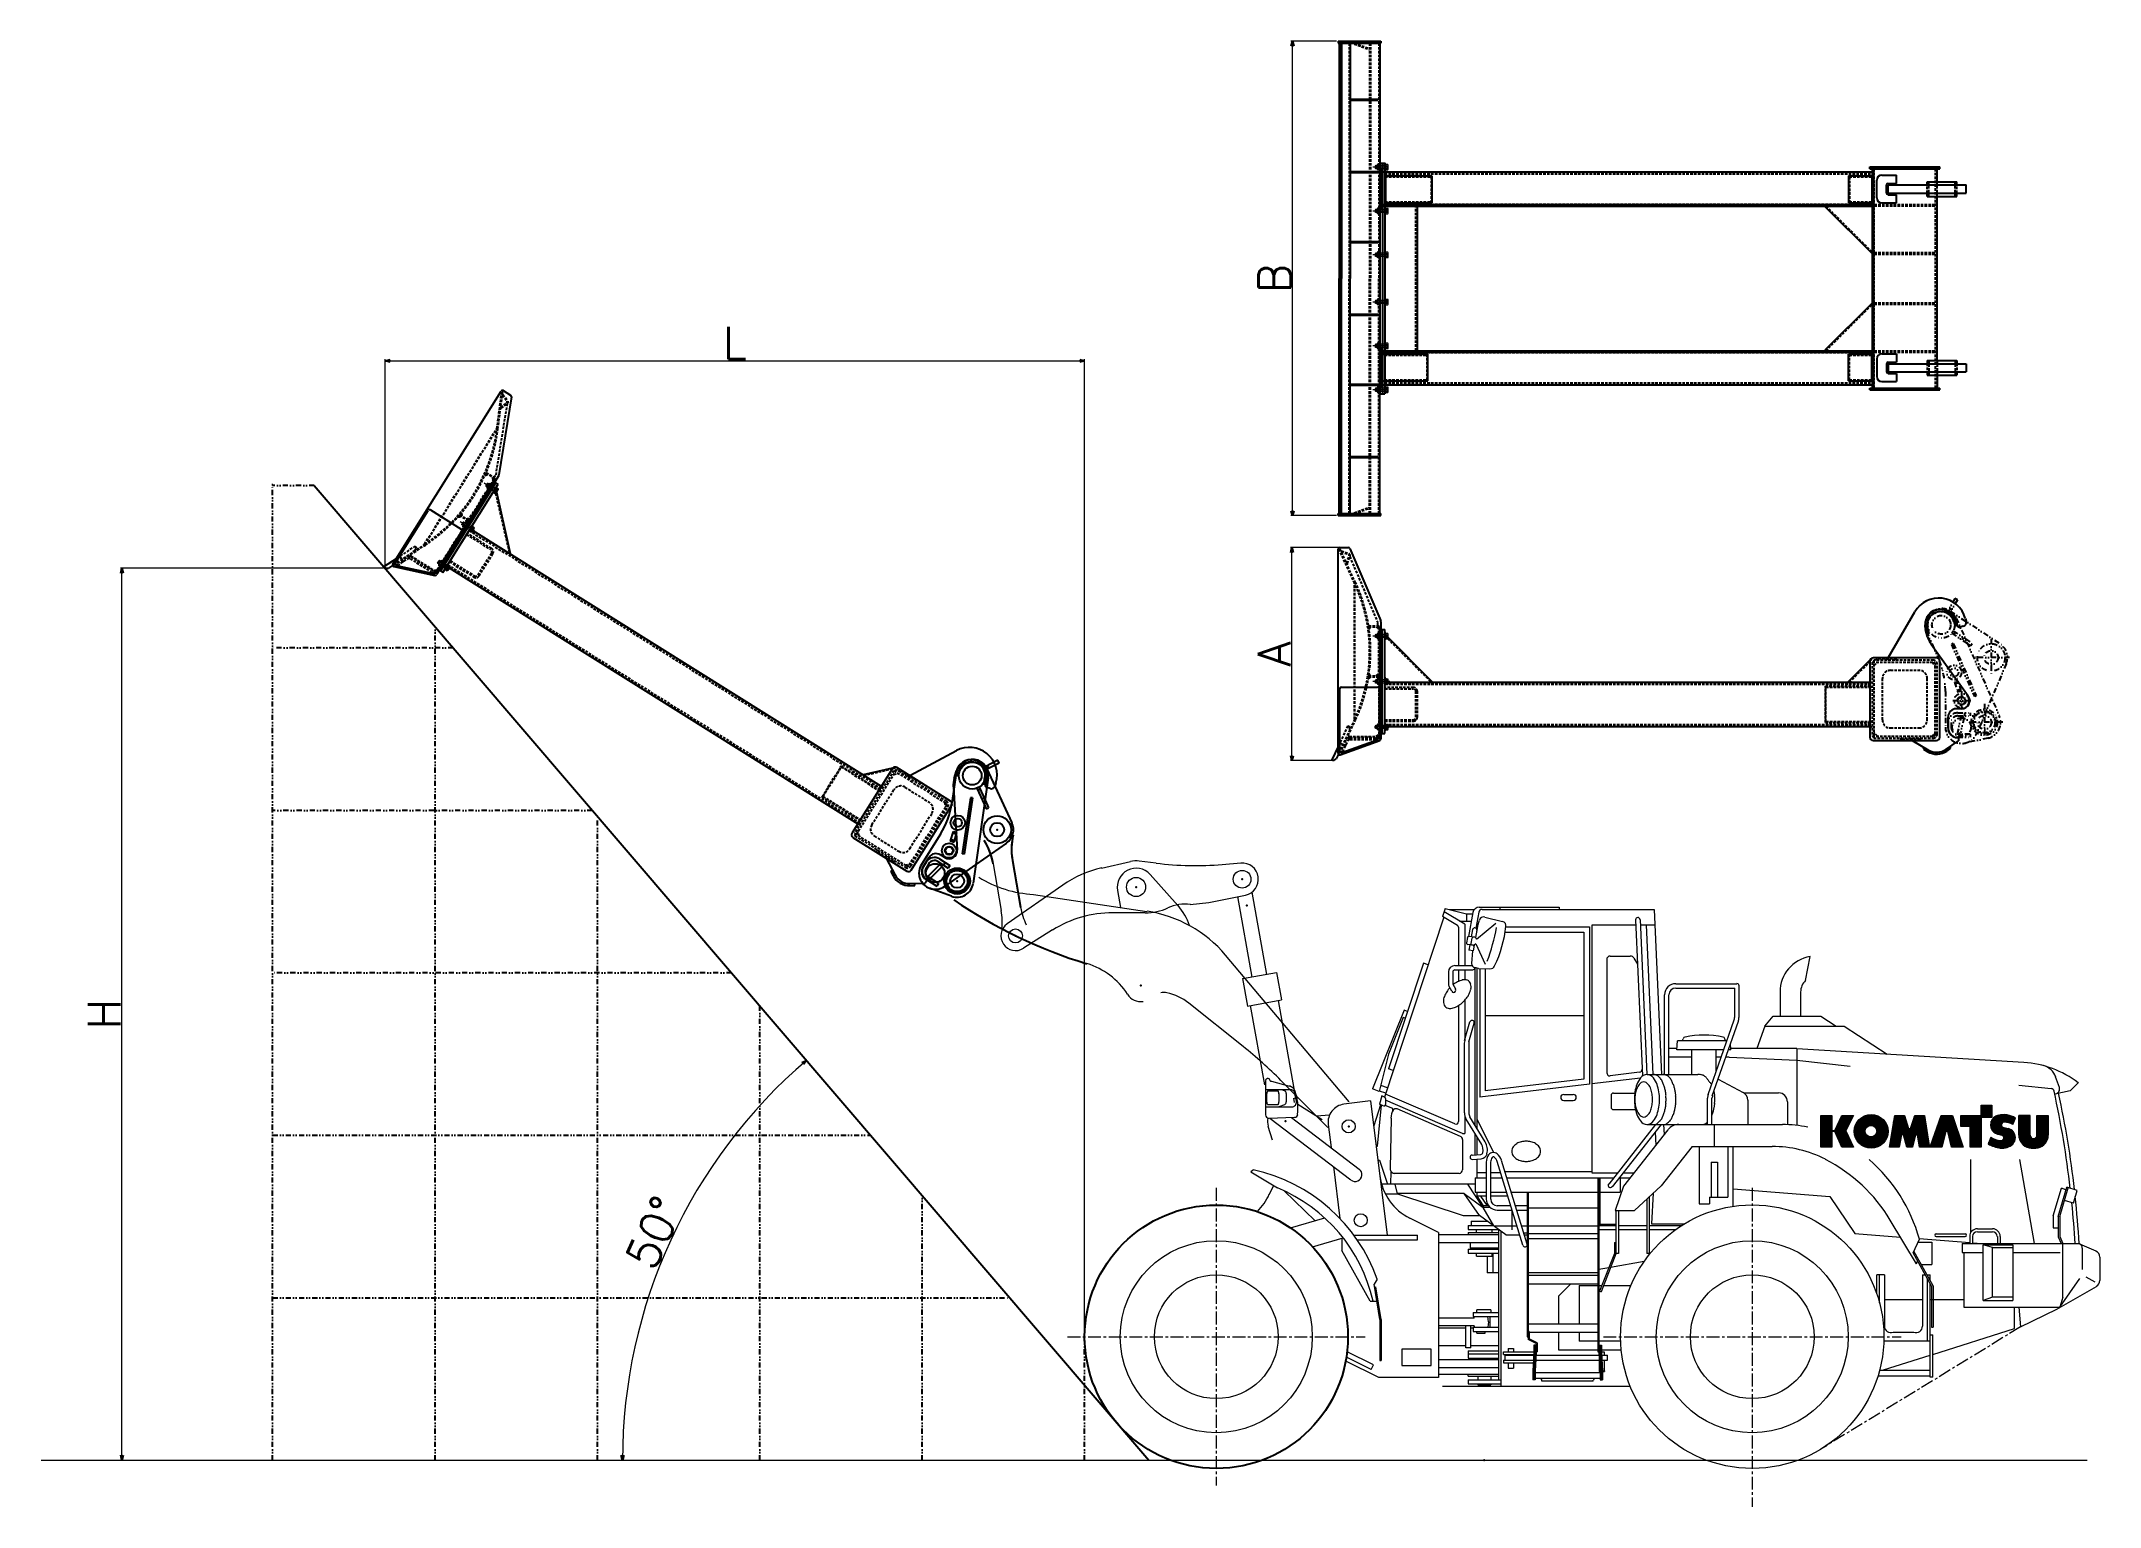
# Model space of a CAD drawing. Header units: millimetres. Extents: x -14999406 to 535, y -382 to 520.
# Drawn here: x -733 to 535, y -382 to 520 of the extents above; entities outside this region: 1.
import ezdxf
from ezdxf.enums import TextEntityAlignment as Align

# ---------------------------------------------------------------- set-up
doc = ezdxf.new("R2010")
doc.units = ezdxf.units.MM
doc.header["$LTSCALE"] = 0.25
doc.header["$PDSIZE"] = 1
for name, pattern in [('CENTER', [50.8, 31.75, -6.35, 6.35, -6.35]), ('CENTER2', [28.575, 19.05, -3.175, 3.175, -3.175]), ('DASHED2', [9.525, 6.35, -3.175]), ('DIVIDE', [31.75, 12.7, -6.35, 0, -6.35, 0, -6.35])]:
    doc.linetypes.add(name, pattern=pattern)
doc.layers.add('Layer0016', color=7, linetype='Continuous')
doc.layers.add('Layer0024', color=7, linetype='Continuous')
doc.styles.add('dcStyle0', font='txt.shx', dxfattribs={"bigfont": 'bigfont'})
doc.dimstyles.new('dc_Ang01', dxfattribs={"dimtxt": 20, "dimasz": 3.000002, "dimexe": 1, "dimexo": 1, "dimgap": 1.000001, "dimtad": 3, "dimdsep": 46, "dimtxsty": 'dcStyle0', "dimblk1": 'OPEN30', "dimblk2": 'OPEN30', "dimsah": 1, "dimcen": 0.09, "dimclrd": 7, "dimclre": 7, "dimclrt": 7, "dimadec": 0, "dimazin": 2, "dimtfac": 1, "dimtdec": 4, "dimtmove": 0, "dimatfit": 3, "dimfxl": 1, "dimarcsym": 1})
doc.dimstyles.new('dc_Rotated', dxfattribs={"dimtxt": 20, "dimasz": 3.000002, "dimexe": 1, "dimexo": 1, "dimgap": 1, "dimtad": 3, "dimdec": 1, "dimdsep": 46, "dimtxsty": 'dcStyle0', "dimblk1": 'OPEN30', "dimblk2": 'OPEN30', "dimsah": 1, "dimcen": 0.09, "dimclrd": 7, "dimclre": 7, "dimclrt": 2, "dimadec": 0, "dimazin": 2, "dimtfac": 1, "dimtdec": 4, "dimtmove": 0, "dimatfit": 3, "dimfxl": 1, "dimarcsym": 1})
doc.dimstyles.new('dc_Rotated_F2', dxfattribs={"dimtxt": 20, "dimasz": 3.000002, "dimexe": 1, "dimexo": 1, "dimgap": 1, "dimtad": 3, "dimdsep": 46, "dimtxsty": 'dcStyle0', "dimblk1": 'OPEN30', "dimblk2": 'OPEN30', "dimsah": 1, "dimcen": 0.09, "dimse1": 1, "dimclrd": 7, "dimclre": 7, "dimclrt": 7, "dimadec": 0, "dimazin": 2, "dimtfac": 1, "dimtdec": 4, "dimtmove": 0, "dimatfit": 3, "dimfxl": 1, "dimarcsym": 1})

msp = doc.modelspace()

# ---------------------------------------------------------------- blocks, each defined once
blk = doc.blocks.new('DC_GROUP_ＤＸＦ１９_1')
at = {"layer": 'Layer0024', "color": 7, "linetype": 'Continuous', "lineweight": 25}
blk.add_line((-135, 15.9), (-130, -12.8), dxfattribs=at)
for centre, start, end in [((-186.3, 7), 10.9653, 32.1529), ((-95.6, 22.8), 171.8554, 189.8515)]:
    blk.add_arc(centre, 40, start, end, dxfattribs=at)
at = {"layer": 'Layer0024', "color": 7, "linetype": 'Continuous', "lineweight": 18}
blk.add_arc((-90.6, -6), 40, 189.8457, 206.0975, dxfattribs=at)
at = {"layer": 'Layer0024', "color": 7, "linetype": 'Continuous'}
for p in [(-144.4, 34.9), (-133.1, -30.5)]:
    blk.add_point(p, dxfattribs=at)
blk = doc.blocks.new('DC_GROUP_ＤＸＦ１９_2')
at = {"layer": 'Layer0024', "color": 7, "linetype": 'Continuous', "lineweight": 18}
for p, q in [((12.6, -55.8), (3.7, -6.3)), ((21.6, -54.2), (12.5, -3.5)), ((6.6, -56.8), (27.5, -53.1)), ((6.6, -56.8), (9.7, -73.7)), ((27.5, -53.1), (30.6, -69.9)), ((9.7, -73.7), (30.6, -69.9)), ((20.3, -122.1), (11.5, -73.4)), ((39.5, -130.2), (28.7, -70.3)), ((37.8, -130.5), (39.4, -130.2)), ((38.7, -133), (38.2, -130.4))]:
    blk.add_line(p, q, dxfattribs=at)
at = {"layer": 'Layer0024', "color": 7, "linetype": 'Continuous'}
for p in [(9.3, -11.8), (33.2, -144.6)]:
    blk.add_point(p, dxfattribs=at)
blk = doc.blocks.new('DC_GROUP_ＤＸＦ１９_3')
at = {"layer": 'Layer0024', "color": 7, "linetype": 'Continuous', "lineweight": 18}
for p, q in [((-80.1, 11.3), (-62.4, 15.3)), ((-46.5, 14.3), (-57, 15.5)), ((-5.8, 13.4), (5.6, 14.4)), ((-104, 0.8), (-138.2, -23.1)), ((-25.6, -11.1), (-14.2, -10)), ((-14.2, -10), (8.4, -5.4)), ((-53.3, -16.3), (-73.2, -16.2)), ((-110.3, -26.8), (-128.3, -38.1))]:
    blk.add_line(p, q, dxfattribs=at)
for centre, radius in [((6.4, 4.4), 5.45), ((-133.1, -30.5), 4.28)]:
    blk.add_circle(centre, radius, dxfattribs=at)
for centre, radius, start, end in [((-58.9, -0.4), 16.1, 83.0951, 102.4843), ((-22.1, 216.2), 203.4, 263.0951, 274.5928), ((6.4, 4.4), 9.97, 281.571, 94.5928), ((-65.6, -54.1), 67, 102.4843, 124.9728), ((-28.7, -35.6), 24.7, 82.5062, 115.4374), ((-133.1, -30.5), 9.01, 124.9728, 302.2068), ((-73.6, -85.1), 68.8, 89.6765, 122.2068), ((-53.1, 15.7), 32, 269.6764, 295.4374)]:
    blk.add_arc(centre, radius, start, end, dxfattribs=at)
at = {"layer": 'Layer0024', "color": 7, "linetype": 'Continuous'}
for p in [(6.4, 4.4), (-58.9, -0.4), (-133.1, -30.5)]:
    blk.add_point(p, dxfattribs=at)
blk = doc.blocks.new('DC_GROUP_ＤＸＦ１９_5')
at = {"layer": 'Layer0024', "color": 7, "linetype": 'Continuous', "lineweight": 13}
for centre, radius, start, end in [((177.1, -163.1), 4.71, 142.8458, 179.2174), ((177.1, -163), 4.71, 180.7824, 217.1526), ((179.1, -164.7), 7.24, 119.3042, 142.9553), ((180.7, -167.4), 10.5, 103.3485, 119.691), ((181.3, -169.5), 12.6, 89.9244, 103.5527), ((181.3, -169.5), 12.6, 76.4459, 90.0743), ((181.8, -167.4), 10.5, 60.3071, 76.6501), ((183.5, -164.7), 7.24, 37.0431, 60.6938), ((185.5, -163.1), 4.71, 0.7824, 37.1526), ((185.5, -163), 4.71, 322.8458, 359.2174), ((179.1, -161.5), 7.24, 217.0431, 240.6938), ((180.7, -158.7), 10.5, 240.3071, 256.6501), ((181.3, -156.7), 12.6, 256.4459, 270.0743), ((181.3, -156.7), 12.6, 269.9244, 283.5527), ((181.8, -158.7), 10.5, 283.3485, 299.691), ((183.5, -161.5), 7.24, 299.3042, 322.9553)]:
    blk.add_arc(centre, radius, start, end, dxfattribs=at)
blk = doc.blocks.new('DC_GROUP_ＤＸＦ１９_6')
at = {"layer": 'Layer0024', "color": 7, "linetype": 'Continuous', "lineweight": 13}
for centre, radius, start, end in [((264.9, -130.4), 16.6, 159.9102, 171.2146), ((258.5, -128), 9.72, 141.2035, 160.5331), ((253.9, -124.1), 3.77, 93.7475, 143.5445), ((253.4, -124.1), 3.77, 36.4564, 86.2567), ((248.9, -128), 9.72, 19.4668, 38.7976), ((242.4, -130.4), 16.6, 8.7851, 20.0897), ((269, -131.1), 20.8, 171.028, 180.0587), ((269, -131.2), 20.8, 179.9413, 188.9717), ((264.9, -131.9), 16.6, 188.7851, 200.0897), ((258.5, -134.4), 9.72, 199.4668, 218.7976), ((248.9, -134.4), 9.72, 321.2035, 340.5331), ((242.4, -131.9), 16.6, 339.9102, 351.2146), ((238.3, -131.1), 20.8, 359.9413, 8.9717), ((238.3, -131.2), 20.8, 351.028, 0.0587), ((253.9, -138.2), 3.77, 216.4564, 266.2567), ((253.4, -138.2), 3.77, 273.7475, 323.5445)]:
    blk.add_arc(centre, radius, start, end, dxfattribs=at)
blk = doc.blocks.new('DC_GROUP_ＤＸＦ１９_7')
at = {"layer": 'Layer0024', "color": 7, "linetype": 'Continuous', "lineweight": 13}
for centre, radius, start, end in [((277.6, -131.1), 29.7, 171.0283, 180.0587), ((271.7, -130.1), 23.7, 159.9102, 171.2148), ((262.5, -126.6), 13.9, 141.2035, 160.5331), ((256, -121.1), 5.39, 93.7475, 143.5445), ((255.3, -121.1), 5.39, 36.4564, 86.2567), ((248.8, -126.6), 13.9, 19.4668, 38.7976), ((239.6, -130.1), 23.7, 8.7851, 20.0897), ((233.7, -131.1), 29.7, 359.9413, 8.9717), ((277.6, -131.2), 29.7, 179.9413, 188.9717), ((271.7, -132.2), 23.7, 188.7851, 200.0897), ((239.6, -132.2), 23.7, 339.9102, 351.2148), ((233.7, -131.2), 29.7, 351.0283, 0.0587), ((262.5, -135.7), 13.9, 199.4668, 218.7976), ((256, -141.2), 5.39, 216.4564, 266.2567), ((255.3, -141.2), 5.39, 273.7475, 323.5445), ((248.8, -135.7), 13.9, 321.2035, 340.5331)]:
    blk.add_arc(centre, radius, start, end, dxfattribs=at)
blk = doc.blocks.new('DC_GROUP_ＤＸＦ１９_8')
at = {"layer": 'Layer0016', "color": 7, "linetype": 'Continuous', "lineweight": 18}
for centre, radius, start, end in [((28.3, -126.5), 0.591, 10.6589, 62.8978), ((24.8, -127.7), 4.24, 11.3436, 18.7255), ((28.3, -133.8), 0.591, 297.097, 349.3362), ((24.8, -132.6), 4.23, 341.2709, 348.6535), ((20.4, -128.7), 8.82, 8.117, 11.6638), ((20.4, -131.6), 8.81, 348.3333, 351.8806), ((15.8, -129.3), 13.4, 5.8541, 8.1842), ((15.8, -131), 13.4, 351.8134, 354.1436), ((11.7, -129.8), 17.6, 4.0967, 5.8778), ((8.4, -130), 20.9, 2.6117, 4.1077), ((6, -130.1), 23.2, 1.2724, 2.618), ((6, -130.2), 23.2, 357.3801, 358.726), ((8.4, -130.3), 20.9, 355.8902, 357.3865), ((11.7, -130.5), 17.6, 354.1199, 355.9012), ((4.8, -130.1), 24.4, 359.9973, 1.2768), ((4.8, -130.1), 24.4, 358.7215, 0.0012)]:
    blk.add_arc(centre, radius, start, end, dxfattribs=at)
blk = doc.blocks.new('DC_GROUP_ＤＸＦ１９_9')
at = {"layer": 'Layer0016', "color": 7, "linetype": 'Continuous', "lineweight": 18}
for centre, radius, start, end in [((25.8, -127.7), 4.23, 161.2708, 168.6534), ((22.4, -126.5), 0.591, 117.0967, 169.3361), ((38.9, -129.8), 17.6, 174.1199, 175.9012), ((42.3, -130), 20.9, 175.8902, 177.3865), ((44.6, -130.1), 23.2, 177.3802, 178.726), ((45.8, -130.1), 24.4, 178.7216, 180.0013), ((45.8, -130.1), 24.4, 179.9973, 181.2769), ((44.6, -130.2), 23.2, 181.2724, 182.618), ((42.3, -130.3), 20.9, 182.6117, 184.1078), ((38.9, -130.5), 17.6, 184.0968, 185.8778), ((30.3, -128.7), 8.81, 168.3333, 171.8806), ((34.8, -129.3), 13.4, 171.8134, 174.1436), ((34.8, -131), 13.4, 185.8542, 188.1842), ((30.3, -131.6), 8.82, 188.117, 191.6638), ((25.8, -132.6), 4.24, 191.3435, 198.7254), ((22.4, -133.8), 0.591, 190.6588, 242.8974)]:
    blk.add_arc(centre, radius, start, end, dxfattribs=at)
blk = doc.blocks.new('DC_GROUP_ＤＸＦ１９_10')
at = {"layer": 'Layer0016', "color": 7, "linetype": 'Continuous', "lineweight": 18}
for centre, radius, start, end in [((22.6, -119.8), 1.84, 147.1298, 166.874), ((22, -119.4), 1.11, 115.1763, 148.049), ((22.1, -119.7), 1.4, 86.9214, 112.8832), ((22.1, -120.1), 1.78, 68.1092, 88.4938), ((22.4, -119.3), 1.02, 32.6806, 68.4099), ((17.9, -121.9), 6.17, 24.6208, 30.5173), ((24.5, -118.9), 1.08, 203.5507, 237.1261), ((24.7, -118.4), 1.64, 242.8857, 265.0155)]:
    blk.add_arc(centre, radius, start, end, dxfattribs=at)
blk = doc.blocks.new('DC_GROUP_ＤＸＦ１９_11')
at = {"layer": 'Layer0016', "color": 7, "linetype": 'Continuous', "lineweight": 18}
for centre, radius, start, end in [((259.6, -120.1), 4.35, 58.4067, 89.2931), ((258.2, -122.4), 7.06, 39.4388, 58.4629), ((254.8, -125.3), 11.6, 28.1583, 39.7717), ((250.2, -127.8), 16.7, 20.2861, 28.3147), ((245.6, -129.5), 21.7, 14.168, 20.3576), ((241.5, -130.5), 25.9, 9.0163, 14.2051), ((238.6, -131), 28.9, 4.3883, 9.0386), ((245.6, -132.8), 21.7, 339.6405, 345.8303), ((241.5, -131.8), 25.9, 345.7933, 350.9821), ((238.6, -131.3), 28.9, 350.9598, 355.6103), ((237, -131.2), 30.4, 359.9923, 4.4043), ((237, -131.2), 30.4, 355.5943, 0.0065), ((259.6, -142.3), 4.35, 270.7045, 301.5895), ((258.2, -139.9), 7.05, 301.5335, 320.5583), ((254.8, -137), 11.6, 320.2254, 331.8394), ((250.2, -134.6), 16.7, 331.683, 339.712)]:
    blk.add_arc(centre, radius, start, end, dxfattribs=at)
blk = doc.blocks.new('DC_GROUP_ＤＸＦ１９_12')
at = {"layer": 'Layer0016', "color": 7, "linetype": 'Continuous', "lineweight": 18}
for centre, radius, start, end in [((147.9, -74.8), 18.4, 137.4493, 147.3202), ((146.6, -73), 16.2, 117.9956, 129.2216), ((144.2, -68.5), 11, 101.9068, 118.3434), ((143.2, -63.1), 5.62, 70.7129, 102.9784), ((143.8, -61.1), 3.51, 16.9311, 68.7387), ((135.5, -60.8), 11.9, 333.306, 348.5115), ((141, -61.8), 6.35, 347.5845, 16.1687), ((139.7, -71.1), 9.41, 158.8386, 178.1313), ((134.9, -71), 4.54, 176.9327, 216.8882), ((144.9, -73), 14.9, 147.146, 159.3205), ((134.1, -71.3), 3.82, 220.7199, 268.1782), ((134.4, -67.3), 7.82, 267.4267, 290.6319), ((132.5, -61.9), 13.5, 289.9581, 303.4135), ((130.2, -58.4), 17.7, 303.1919, 313.4424), ((129.4, -57.5), 18.9, 313.3251, 322.9134), ((131.2, -58.7), 16.8, 322.7822, 333.5995)]:
    blk.add_arc(centre, radius, start, end, dxfattribs=at)
blk = doc.blocks.new('DC_GROUP_ＤＸＦ１９_13')
at = {"layer": 'Layer0016', "color": 7, "linetype": 'Continuous', "lineweight": 18}
for centre, radius, start, end in [((270, -130.8), 27.5, 8.2335, 10.2209), ((276.3, -133), 21, 340.4464, 343.0513), ((274.5, -132.5), 22.8, 343.0481, 345.439), ((272.8, -132.1), 24.6, 345.4365, 347.6595), ((271.3, -131.7), 26.1, 347.6575, 349.7488), ((270, -131.5), 27.5, 349.7472, 351.7359), ((268.8, -131), 28.6, 6.3257, 8.2349), ((268.9, -131.3), 28.6, 351.7345, 353.6448), ((268, -131.1), 29.5, 4.4753, 6.3269), ((268, -131.2), 29.5, 353.6436, 355.4962), ((267.3, -131.1), 30.1, 2.6642, 4.4763), ((266.9, -131.2), 30.5, 0.8761, 2.6652), ((266.8, -131.2), 30.6, 359.0953, 0.877), ((266.9, -131.2), 30.5, 357.3069, 359.0963), ((267.3, -131.2), 30.1, 355.4951, 357.3078), ((278.1, -133.7), 19, 337.5722, 340.4507)]:
    blk.add_arc(centre, radius, start, end, dxfattribs=at)
blk = doc.blocks.new('DC_GROUP_ＤＸＦ１９_14')
at = {"layer": 'Layer0016', "color": 7, "linetype": 'Continuous', "lineweight": 18}
for centre, radius, start, end in [((265.6, -120.1), 4.35, 58.4067, 89.2931), ((264.2, -122.4), 7.06, 39.4388, 58.4629), ((260.8, -125.3), 11.6, 28.1583, 39.7717), ((256.2, -127.8), 16.7, 20.2861, 28.3147), ((251.6, -129.5), 21.7, 14.168, 20.3576), ((247.5, -130.5), 25.9, 9.0163, 14.2051), ((244.6, -131), 28.9, 4.3883, 9.0386), ((251.6, -132.8), 21.7, 339.6405, 345.8303), ((247.5, -131.8), 25.9, 345.7933, 350.9821), ((244.6, -131.3), 28.9, 350.9598, 355.6103), ((243, -131.2), 30.4, 359.9923, 4.4043), ((243, -131.2), 30.4, 355.5943, 0.0065), ((265.6, -142.3), 4.35, 270.7045, 301.5895), ((264.2, -139.9), 7.05, 301.5335, 320.5583), ((260.8, -137), 11.6, 320.2254, 331.8394), ((256.2, -134.6), 16.7, 331.683, 339.712)]:
    blk.add_arc(centre, radius, start, end, dxfattribs=at)
blk = doc.blocks.new('DC_GROUP_ＤＸＦ１９_15')
at = {"layer": 'Layer0016', "color": 7, "linetype": 'Continuous', "lineweight": 18}
for centre, radius, start, end in [((289.7, -142.7), 3.93, 270.0008, 273.3896), ((289.7, -142.6), 3.96, 273.3912, 276.7539), ((289.7, -142.6), 4.02, 276.7554, 280.067), ((289.6, -142.5), 4.11, 280.0683, 283.3065), ((289.6, -142.4), 4.23, 283.3076, 286.4534), ((289.6, -142.2), 4.38, 286.4542, 289.4925), ((289.5, -142.1), 4.56, 289.4931, 292.4129), ((289.4, -141.9), 4.76, 292.4132, 295.2066), ((289.3, -141.7), 4.99, 295.2068, 297.8704), ((289.2, -141.4), 5.25, 297.8704, 300.4044), ((289.1, -141.2), 5.53, 300.4042, 302.81), ((288.9, -140.9), 5.83, 302.8098, 305.0909), ((288.7, -140.7), 6.16, 305.0906, 307.2511), ((288.5, -140.4), 6.5, 307.2508, 309.2966), ((288.3, -140.1), 6.87, 309.2962, 311.2341), ((288, -139.8), 7.25, 311.2337, 313.0699)]:
    blk.add_arc(centre, radius, start, end, dxfattribs=at)
blk = doc.blocks.new('DC_GROUP_ＤＸＦ１９_16')
at = {"layer": 'Layer0016', "color": 7, "linetype": 'Continuous', "lineweight": 18}
for centre, radius, start, end in [((287, -124), 8.3, 77.419, 90.0002), ((287.1, -123.9), 8.23, 64.757, 77.4401), ((288.2, -121.6), 5.63, 46.7837, 65.3309), ((287.2, -122.2), 6.71, 28.343, 43.8953), ((299.7, -115.4), 7.48, 208.3703, 222.335), ((298.5, -116.1), 6.17, 225.3264, 242.2463)]:
    blk.add_arc(centre, radius, start, end, dxfattribs=at)
blk = doc.blocks.new('DC_GROUP_ＤＸＦ１９_17')
at = {"layer": 'Layer0016', "color": 7, "linetype": 'Continuous', "lineweight": 18}
for p, q in [((495.8, -153.2), (495.8, -141)), ((495.8, -141), (502.7, -141))]:
    blk.add_line(p, q, dxfattribs=at)
blk = doc.blocks.new('DC_GROUP_ＤＸＦ１９_18')
at = {"layer": 'Layer0016', "color": 7, "linetype": 'Continuous', "lineweight": 18}
blk.add_line((484.7, -153.1), (484.7, -141), dxfattribs=at)
blk = doc.blocks.new('DC_GROUP_ＤＸＦ１９_19')
at = {"layer": 'Layer0016', "color": 7, "linetype": 'Continuous', "lineweight": 18}
blk.add_line((502.7, -141), (502.7, -153.1), dxfattribs=at)
blk = doc.blocks.new('DC_GROUP_ＤＸＦ１９_20')
at = {"layer": 'Layer0016', "color": 7, "linetype": 'Continuous', "lineweight": 18}
for p, q in [((461.4, -141), (461.4, -134.6)), ((461.4, -134.6), (468, -134.6)), ((468, -134.6), (468, -142.3)), ((449, -147.8), (449, -141)), ((449, -141), (461.4, -141)), ((454.7, -147.8), (449, -147.8)), ((454.7, -160.6), (454.7, -147.8)), ((468, -142.3), (461.4, -142.3)), ((461.4, -142.3), (461.4, -160.6)), ((461.4, -160.6), (454.7, -160.6))]:
    blk.add_line(p, q, dxfattribs=at)
blk = doc.blocks.new('DC_GROUP_ＤＸＦ１９_21')
at = {"layer": 'Layer0016', "color": 7, "linetype": 'Continuous', "lineweight": 18}
for p, q in [((405.1, -160.6), (408.2, -141)), ((408.2, -141), (414.2, -141)), ((414.2, -141), (416.7, -149.1)), ((416.7, -149.1), (417.9, -149.1)), ((417.9, -149.1), (420.5, -141)), ((420.5, -141), (426.6, -141)), ((426.6, -141), (429.5, -159.6)), ((430.3, -159.7), (436.8, -141)), ((436.8, -141), (443.8, -141)), ((439.7, -150.8), (437.3, -160.6)), ((440.9, -150.8), (439.7, -150.8)), ((443.2, -160.6), (440.9, -150.8)), ((443.8, -141), (450.4, -160.6)), ((411, -160.6), (405.1, -160.6)), ((412.3, -153), (411, -160.6)), ((413.6, -153), (412.3, -153)), ((415.7, -160.6), (413.6, -153)), ((419.1, -160.6), (415.7, -160.6)), ((421, -153), (419.1, -160.6)), ((422.3, -153), (421, -153)), ((423.4, -160.6), (422.3, -153)), ((437.3, -160.6), (423.4, -160.6)), ((429.5, -159.6), (430.3, -159.7)), ((450.4, -160.6), (443.2, -160.6))]:
    blk.add_line(p, q, dxfattribs=at)
blk = doc.blocks.new('DC_GROUP_ＤＸＦ１９_22')
at = {"layer": 'Layer0016', "color": 7, "linetype": 'Continuous', "lineweight": 18}
for p, q in [((491.6, -141), (484.7, -141)), ((491.6, -153.2), (491.6, -141))]:
    blk.add_line(p, q, dxfattribs=at)
blk = doc.blocks.new('DC_GROUP_ＤＸＦ１９_23')
at = {"layer": 'Layer0016', "color": 7, "linetype": 'Continuous', "lineweight": 18}
for p, q in [((362.7, -160.6), (362.7, -141)), ((362.7, -141), (369.4, -141)), ((369.4, -141), (369.4, -150.3)), ((369.4, -150.3), (371.3, -150.3)), ((371.3, -150.9), (369.4, -150.9)), ((369.4, -150.9), (369.4, -160.6)), ((371.3, -150.3), (375.6, -141)), ((375.6, -160.6), (371.3, -150.9)), ((375.6, -141), (382.8, -141)), ((382.8, -141), (378.2, -150.4)), ((378.2, -150.4), (382.8, -160.6)), ((369.4, -160.6), (362.7, -160.6)), ((382.8, -160.6), (375.6, -160.6))]:
    blk.add_line(p, q, dxfattribs=at)
blk = doc.blocks.new('DC_GROUP_ＤＸＦ１９_4')
at = {"layer": 'Layer0024', "color": 7, "linetype": 'Continuous', "lineweight": 18}
for p, q in [((130.5, -18.9), (94.1, -129.7)), ((131.4, -13.6), (129.8, -18.5)), ((139.1, -24), (129.8, -18.5)), ((143.5, -23.3), (130.7, -15.6)), ((131.4, -13.6), (144.5, -16.8)), ((133.9, -14.2), (149.4, -14.2)), ((139.7, -25.2), (139.7, -48.7)), ((140.3, -21.4), (147.5, -21.4)), ((143.5, -23.3), (143.5, -48.7)), ((144.5, -16.8), (144.5, -21.4)), ((144.5, -16.8), (148.4, -16.8)), ((148.5, -16.1), (145.8, -30.8)), ((151.3, -24.7), (150.1, -31.4)), ((152.1, -15.9), (150.3, -25.8)), ((150.8, -32.5), (162.7, -22.7)), ((150.9, -22.7), (150.9, -27.5)), ((151.3, -24.7), (152.5, -20.8)), ((152.4, -12.8), (201.6, -12.8)), ((154.1, -14.2), (260, -14.2)), ((155.8, -18.9), (166.7, -21.6)), ((165.1, -12.8), (165.1, -14.2)), ((169, -24.8), (220.2, -24.8)), ((201.6, -12.8), (201.6, -14.2)), ((220.2, -24.8), (220.2, -121.7)), ((221.8, -23.7), (248.8, -23.7)), ((221.8, -23.9), (221.8, -176.2)), ((248.7, -20.5), (252.9, -116.7)), ((251.4, -20.4), (255.6, -115.7)), ((251.5, -23.7), (260.5, -23.7)), ((255.1, -23.7), (259.2, -115.7)), ((260, -14.2), (264.6, -115.7)), ((145.1, -31.5), (144.5, -34.7)), ((148.7, -36.2), (145.2, -35.8)), ((146.5, -35.9), (146, -39.2)), ((149.6, -31.3), (146.1, -30.8)), ((147.8, -31.9), (147.2, -35.1)), ((148.2, -26.6), (147.4, -31)), ((149.3, -36.1), (148.6, -39.7)), ((150.3, -35.4), (149.3, -36.1)), ((150.8, -32.5), (150.2, -31.7)), ((150.3, -35.4), (156, -47.9)), ((168.4, -28.2), (216.8, -28.2)), ((216.8, -28.2), (216.8, -118.7)), ((118, -47.2), (96.6, -112.4)), ((120.9, -48.2), (118, -47.2)), ((137.4, -48.7), (147.9, -48.7)), ((148.6, -39.7), (146, -39.2)), ((148.3, -39.6), (147.7, -47.5)), ((152, -50.5), (149.6, -50)), ((149.7, -50), (149.7, -146.9)), ((150.9, -50.3), (150.9, -148.8)), ((152, -50.5), (159, -50.8)), ((152.7, -50.5), (152.7, -129.8)), ((156.1, -50.7), (156.1, -125.9)), ((230.9, -45), (230.9, -114.7)), ((233, -42.9), (245.5, -42.9)), ((247.6, -44.1), (249.9, -47.9)), ((353.3, -57.9), (356.1, -43.2)), ((133.4, -52.7), (133.4, -59.7)), ((135.6, -64.6), (133.9, -61.7)), ((136.1, -52.7), (136.1, -59.7)), ((137.9, -63.2), (136.3, -60.4)), ((137.4, -51.4), (148.4, -51.4)), ((139.7, -51.4), (139.7, -58.4)), ((143.5, -51.4), (143.5, -57.5)), ((273.4, -59.9), (311, -59.9)), ((273.4, -62.6), (309.7, -62.6)), ((309.7, -80.8), (309.7, -62.6)), ((312.4, -80.8), (312.4, -61.2)), ((139.7, -73.3), (139.7, -144.7)), ((143.5, -70.1), (143.5, -94.7)), ((266.5, -115.7), (266.5, -66.8)), ((269.2, -115.7), (269.2, -66.8)), ((337.6, -65), (337.6, -79.9)), ((350.3, -65), (350.3, -79.9)), ((106.1, -76.2), (86.6, -124.6)), ((105.6, -80.7), (96.5, -103.2)), ((106.8, -81.2), (105.6, -80.7)), ((108.2, -77.1), (106.1, -76.2)), ((143.4, -94.9), (146.7, -83.4)), ((146, -95.7), (149.3, -84.1)), ((156.1, -79.5), (216.8, -79.5)), ((293.4, -128.1), (309.4, -82.1)), ((295.9, -129), (312, -83)), ((328.3, -86), (323.3, -99.8)), ((328.3, -86), (333.3, -79.9)), ((328.3, -86), (377, -86)), ((333.3, -79.9), (362.8, -79.9)), ((362.8, -79.9), (372.2, -86)), ((377, -86), (403.6, -103.2)), ((143.2, -96.6), (143.2, -139.3)), ((145.9, -96.6), (145.9, -139.3)), ((274.2, -99.8), (269.2, -99.8)), ((274.1, -100.7), (274.5, -95.1)), ((302.9, -100.7), (274.1, -100.7)), ((304.9, -95.1), (274.5, -95.1)), ((277.4, -95.1), (277.9, -93.8)), ((283.2, -115.7), (283.2, -100.7)), ((298.3, -113.9), (298.3, -100.7)), ((304.1, -95.1), (303.6, -93.8)), ((307.4, -100.7), (305.8, -100.7)), ((307.4, -100.7), (307.2, -96.8)), ((348, -99.8), (307.3, -99.8)), ((348, -99.8), (348, -147.1)), ((348, -99.8), (487.7, -108.3)), ((96.5, -103.2), (90.8, -126.3)), ((99.4, -113.4), (96.6, -112.4)), ((283.2, -105.2), (269.2, -105.2)), ((301.4, -105.2), (298.3, -105.2)), ((306.3, -105.2), (304.2, -105.2)), ((306.3, -105.2), (348, -107)), ((348, -107), (380.8, -110.6)), ((20.8, -119.4), (20.8, -140.7)), ((20.8, -125.1), (36, -125.1)), ((22.1, -125.9), (28.5, -125.9)), ((24.5, -120), (35.6, -122.9)), ((30.6, -125.1), (32.3, -125.7)), ((90.8, -126.3), (86.6, -124.6)), ((94.9, -127.3), (90.9, -126)), ((95.9, -124), (91.7, -122.6)), ((220.2, -121.7), (152.7, -129.8)), ((220.2, -121.7), (152.7, -129.8)), ((216.8, -118.7), (156.1, -125.9)), ((251.6, -118), (221.8, -121.5)), ((251.1, -114.4), (233, -116.6)), ((255.7, -115.7), (287, -115.7)), ((299.5, -118.7), (314.8, -126.8)), ((484.6, -122.3), (504.6, -124.5)), ((516.3, -125.8), (506.7, -127.8)), ((509.6, -123.8), (507.3, -117.3)), ((521.3, -120.8), (516.3, -125.8)), ((20.8, -135.7), (37, -135.7)), ((22.1, -134.3), (28.5, -134.3)), ((32.4, -134.4), (29, -135.7)), ((33.6, -127.5), (33.6, -132.6)), ((55.7, -143.7), (40.7, -134.2)), ((85.5, -132), (69.1, -134)), ((85.5, -132), (95.8, -214.6)), ((91.6, -134.4), (87.4, -147.3)), ((89.8, -160), (92.3, -134.7)), ((92.5, -129), (90.9, -134.1)), ((93.3, -135.1), (90.9, -134.1)), ((94, -129.7), (92.5, -129)), ((99.1, -136.8), (94.4, -134.8)), ((94.6, -130.5), (94.6, -134.3)), ((142, -152.1), (94.6, -131.6)), ((137.4, -146.2), (94.7, -127.8)), ((99.1, -138.4), (99.1, -136.8)), ((140.9, -153.9), (101.8, -137)), ((204.4, -128.1), (210.3, -128.1)), ((204.4, -131.7), (210.3, -131.7)), ((233.6, -128.7), (233.6, -135.9)), ((235.1, -127.2), (248.1, -127.2)), ((235.1, -137.4), (248.5, -137.4)), ((293, -146.6), (293, -130.4)), ((295.7, -146.6), (295.7, -130.4)), ((315.3, -127.1), (336.7, -127.1)), ((317.7, -131.6), (317.7, -146.6)), ((342.1, -132.6), (342.1, -146.7)), ((461.5, -142.3), (461.5, -134.6)), ((462.2, -142.3), (462.2, -134.6)), ((462.9, -142.3), (462.9, -134.6)), ((463.5, -142.3), (463.5, -134.6)), ((464.2, -142.3), (464.2, -134.6)), ((464.9, -142.3), (464.9, -134.6)), ((465.5, -142.3), (465.5, -134.6)), ((466.2, -142.3), (466.2, -134.6)), ((466.9, -142.3), (466.9, -134.6)), ((467.5, -142.3), (467.5, -134.6)), ((25, -156.2), (22.5, -147.7)), ((22.8, -142.6), (38.7, -142.1)), ((23.5, -142.6), (73.4, -180.7)), ((36.8, -142.2), (78.5, -174)), ((60.2, -140.9), (52.2, -141.5)), ((59.4, -146.6), (61.2, -160.8)), ((98.1, -142.7), (97.5, -173.6)), ((142, -152.1), (143.5, -152.1)), ((143.5, -141.5), (143.5, -152.1)), ((153.9, -158.8), (144.3, -143.3)), ((156.1, -157.3), (146.6, -141.9)), ((149.7, -152.1), (149.7, -165.2)), ((150.9, -143), (161.2, -163.8)), ((261, -146.6), (232.1, -183.2)), ((264.4, -146.6), (234.2, -184.9)), ((268.6, -149.8), (241.2, -184.5)), ((255.7, -146.6), (339.1, -146.6)), ((260.8, -151.2), (261.2, -159.2)), ((265.9, -146.6), (266.2, -152.8)), ((275.2, -146.6), (339.1, -146.6)), ((297.1, -146.6), (297.1, -160.2)), ((362.9, -160.6), (362.9, -141)), ((363.5, -160.6), (363.5, -141)), ((364.2, -160.6), (364.2, -141)), ((364.9, -160.6), (364.9, -141)), ((365.5, -160.6), (365.5, -141)), ((366.2, -160.6), (366.2, -141)), ((366.9, -160.6), (366.9, -141)), ((367.5, -160.6), (367.5, -141)), ((368.2, -160.6), (368.2, -141)), ((368.9, -160.6), (368.9, -141)), ((369.5, -150.9), (369.5, -150.3)), ((370.2, -150.9), (370.2, -150.3)), ((370.9, -150.9), (370.9, -150.3)), ((371.5, -151.5), (371.5, -149.8)), ((372.2, -153), (372.2, -148.4)), ((372.9, -154.5), (372.9, -146.9)), ((373.5, -155.9), (373.5, -145.5)), ((374.2, -157.4), (374.2, -144.1)), ((374.9, -158.9), (374.9, -142.6)), ((375.5, -160.4), (375.5, -141.2)), ((376.2, -160.6), (376.2, -141)), ((376.9, -160.6), (376.9, -141)), ((377.5, -160.6), (377.5, -141)), ((378.2, -160.6), (378.2, -141)), ((378.9, -149.1), (378.9, -141)), ((378.9, -160.6), (378.9, -151.8)), ((379.5, -147.7), (379.5, -141)), ((380.2, -146.3), (380.2, -141)), ((380.9, -145), (380.9, -141)), ((381.5, -143.6), (381.5, -141)), ((382.2, -142.2), (382.2, -141)), ((383.5, -153), (383.5, -148.6)), ((384.2, -155), (384.2, -146.6)), ((384.9, -156.3), (384.9, -145.3)), ((385.5, -157.2), (385.5, -144.4)), ((386.2, -158), (386.2, -143.6)), ((386.9, -158.6), (386.9, -143)), ((387.5, -159.2), (387.5, -142.4)), ((388.2, -159.6), (388.2, -142)), ((388.9, -160), (388.9, -141.6)), ((389.5, -160.3), (389.5, -141.3)), ((390.2, -149.5), (390.2, -141)), ((390.2, -160.6), (390.2, -151.9)), ((390.9, -148.4), (390.9, -140.8)), ((391.5, -147.8), (391.5, -140.7)), ((392.2, -147.4), (392.2, -140.5)), ((392.9, -147.2), (392.9, -140.5)), ((393.5, -147.1), (393.5, -140.4)), ((394.2, -147.2), (394.2, -140.5)), ((394.9, -147.4), (394.9, -140.5)), ((395.5, -147.7), (395.5, -140.6)), ((396.2, -148.3), (396.2, -140.8)), ((396.9, -149.4), (396.9, -141)), ((396.9, -160.6), (396.9, -152.1)), ((397.5, -160.4), (397.5, -141.2)), ((398.2, -160.1), (398.2, -141.5)), ((398.9, -159.8), (398.9, -141.9)), ((399.5, -159.3), (399.5, -142.3)), ((400.2, -158.8), (400.2, -142.8)), ((400.9, -158.2), (400.9, -143.4)), ((401.5, -157.5), (401.5, -144.1)), ((402.2, -156.7), (402.2, -145)), ((402.9, -155.5), (402.9, -146.1)), ((403.5, -153.9), (403.5, -147.7)), ((406.9, -160.6), (406.9, -149.2)), ((407.5, -160.6), (407.5, -145)), ((408.2, -160.6), (408.2, -141)), ((408.9, -160.6), (408.9, -141)), ((409.5, -160.6), (409.5, -141)), ((410.2, -160.6), (410.2, -141)), ((410.9, -160.6), (410.9, -141)), ((411.5, -157.5), (411.5, -141)), ((412.2, -153.6), (412.2, -141)), ((412.9, -153), (412.9, -141)), ((413.5, -153), (413.5, -141)), ((414.2, -155.2), (414.2, -141)), ((414.9, -157.6), (414.9, -143.1)), ((415.5, -159.9), (415.5, -145.3)), ((416.2, -160.6), (416.2, -147.5)), ((416.9, -160.6), (416.9, -149.1)), ((417.5, -160.6), (417.5, -149.1)), ((418.2, -160.6), (418.2, -148.2)), ((418.9, -160.6), (418.9, -146.1)), ((419.5, -158.7), (419.5, -144)), ((420.2, -156.1), (420.2, -141.9)), ((420.9, -153.5), (420.9, -141)), ((421.5, -153), (421.5, -141)), ((422.2, -153), (422.2, -141)), ((422.9, -157), (422.9, -141)), ((423.5, -160.6), (423.5, -141)), ((424.2, -160.6), (424.2, -141)), ((424.9, -160.6), (424.9, -141)), ((425.5, -160.6), (425.5, -141)), ((426.2, -160.6), (426.2, -141)), ((426.9, -160.6), (426.9, -142.9)), ((427.5, -160.6), (427.5, -147.2)), ((428.2, -160.6), (428.2, -151.4)), ((433.5, -160.6), (433.5, -150.4)), ((434.2, -160.6), (434.2, -148.4)), ((434.9, -160.6), (434.9, -146.5)), ((435.5, -160.6), (435.5, -144.6)), ((436.2, -160.6), (436.2, -142.6)), ((436.9, -160.6), (436.9, -141)), ((437.5, -159.7), (437.5, -141)), ((438.2, -156.9), (438.2, -141)), ((438.9, -154.1), (438.9, -141)), ((439.5, -151.3), (439.5, -141)), ((440.2, -150.8), (440.2, -141)), ((440.9, -150.8), (440.9, -141)), ((441.5, -153.4), (441.5, -141)), ((442.2, -156.2), (442.2, -141)), ((442.9, -159), (442.9, -141)), ((443.5, -160.6), (443.5, -141)), ((444.2, -160.6), (444.2, -142.2)), ((444.9, -160.6), (444.9, -144.2)), ((445.5, -160.6), (445.5, -146.1)), ((446.2, -160.6), (446.2, -148.1)), ((446.9, -160.6), (446.9, -150.1)), ((447.5, -160.6), (447.5, -152.1)), ((449.5, -147.8), (449.5, -141)), ((450.2, -147.8), (450.2, -141)), ((450.9, -147.8), (450.9, -141)), ((451.5, -147.8), (451.5, -141)), ((452.2, -147.8), (452.2, -141)), ((452.9, -147.8), (452.9, -141)), ((453.5, -147.8), (453.5, -141)), ((454.2, -147.8), (454.2, -141)), ((454.9, -160.6), (454.9, -141)), ((455.5, -160.6), (455.5, -141)), ((456.2, -160.6), (456.2, -141)), ((456.9, -160.6), (456.9, -141)), ((457.5, -160.6), (457.5, -141)), ((458.2, -160.6), (458.2, -141)), ((458.9, -160.6), (458.9, -141)), ((459.5, -160.6), (459.5, -141)), ((460.2, -160.6), (460.2, -141)), ((460.9, -160.6), (460.9, -141)), ((467.5, -148.9), (467.5, -144.6)), ((468.2, -150.2), (468.2, -143.4)), ((468.9, -151), (468.9, -142.6)), ((469.5, -151.5), (469.5, -142)), ((470.2, -151.9), (470.2, -141.6)), ((470.9, -152.2), (470.9, -141.2)), ((471.5, -152.4), (471.5, -141)), ((472.2, -152.7), (472.2, -140.8)), ((472.9, -152.8), (472.9, -140.7)), ((473.5, -153), (473.5, -140.6)), ((474.2, -145.7), (474.2, -140.5)), ((474.2, -153.1), (474.2, -147.8)), ((474.9, -145.2), (474.9, -140.5)), ((474.9, -153.5), (474.9, -148.3)), ((475.3, -148.5), (478.2, -149.1)), ((475.5, -145), (475.5, -140.4)), ((475.5, -161.1), (475.5, -148.5)), ((476.2, -145.1), (476.2, -140.5)), ((476.2, -160.9), (476.2, -148.7)), ((476.9, -145.2), (476.9, -140.5)), ((476.9, -160.8), (476.9, -148.8)), ((477.5, -145.3), (477.5, -140.6)), ((477.5, -160.6), (477.5, -149)), ((478.2, -145.5), (478.2, -140.7)), ((478.2, -149.1), (478.2, -149.1)), ((478.2, -160.3), (478.2, -149.1)), ((478.9, -145.7), (478.9, -140.9)), ((478.9, -160), (478.9, -149.3)), ((479.5, -145.9), (479.5, -141.1)), ((479.5, -159.6), (479.5, -149.6)), ((480.2, -146.1), (480.2, -141.3)), ((480.2, -159.2), (480.2, -150)), ((480.9, -146.4), (480.9, -141.6)), ((480.9, -158.7), (480.9, -150.6)), ((481, -146.5), (482.6, -142.6)), ((481.5, -145.3), (481.5, -142)), ((481.5, -157.9), (481.5, -151.3)), ((482.2, -143.6), (482.2, -142.3)), ((484.9, -154.9), (484.9, -141)), ((485.5, -156.7), (485.5, -141)), ((486.2, -157.8), (486.2, -141)), ((486.9, -158.6), (486.9, -141)), ((487.5, -159.2), (487.5, -141)), ((488.2, -159.7), (488.2, -141)), ((488.9, -160.1), (488.9, -141)), ((489.5, -160.4), (489.5, -141)), ((490.2, -160.7), (490.2, -141)), ((490.9, -160.9), (490.9, -141)), ((491.5, -161), (491.5, -141)), ((496.2, -160.9), (496.2, -141)), ((496.9, -160.8), (496.9, -141)), ((497.5, -160.6), (497.5, -141)), ((498.2, -160.3), (498.2, -141)), ((498.9, -159.9), (498.9, -141)), ((499.5, -159.5), (499.5, -141)), ((500.2, -158.9), (500.2, -141)), ((500.9, -158.2), (500.9, -141)), ((501.5, -157.3), (501.5, -141)), ((502.2, -155.9), (502.2, -141)), ((89, -160), (89.8, -160)), ((142.1, -155.8), (142.1, -174.5)), ((150.9, -154), (150.9, -165.2)), ((283.5, -160.2), (264.4, -184.3)), ((283.5, -160.2), (284.5, -160.2)), ((283.5, -160.2), (332.7, -160.2)), ((287.9, -160.2), (287.9, -195.5)), ((305.4, -160.2), (305.4, -191.3)), ((308.8, -197), (308.8, -160.2)), ((379.5, -160.6), (379.5, -153.3)), ((380.2, -160.6), (380.2, -154.8)), ((380.9, -160.6), (380.9, -156.3)), ((381.5, -160.6), (381.5, -157.8)), ((382.2, -160.6), (382.2, -159.3)), ((390.9, -160.8), (390.9, -153)), ((391.5, -160.9), (391.5, -153.6)), ((392.2, -161.1), (392.2, -154)), ((392.9, -161.1), (392.9, -154.2)), ((393.5, -161.2), (393.5, -154.3)), ((394.2, -161.1), (394.2, -154.2)), ((394.9, -161.1), (394.9, -154)), ((395.5, -161), (395.5, -153.7)), ((396.2, -160.8), (396.2, -153.1)), ((405.5, -160.6), (405.5, -157.7)), ((406.2, -160.6), (406.2, -153.4)), ((428.9, -160.6), (428.9, -155.6)), ((429.5, -160.6), (429.5, -159.6)), ((430.2, -160.6), (430.2, -159.7)), ((430.9, -160.6), (430.9, -158.1)), ((431.5, -160.6), (431.5, -156.2)), ((432.2, -160.6), (432.2, -154.2)), ((432.9, -160.6), (432.9, -152.3)), ((448.2, -160.6), (448.2, -154)), ((448.9, -160.6), (448.9, -156)), ((449.5, -160.6), (449.5, -158)), ((450.2, -160.6), (450.2, -159.9)), ((467.4, -154.4), (465.7, -158.6)), ((466.2, -158.9), (466.2, -157.4)), ((466.9, -159.2), (466.9, -155.7)), ((467.5, -159.6), (467.5, -154.4)), ((468.2, -159.9), (468.2, -154.8)), ((468.9, -160.1), (468.9, -155.1)), ((469.5, -160.3), (469.5, -155.4)), ((470.2, -160.5), (470.2, -155.7)), ((470.9, -160.7), (470.9, -155.9)), ((471.5, -160.8), (471.5, -156.1)), ((472.2, -161), (472.2, -156.3)), ((472.9, -161), (472.9, -156.4)), ((473.5, -161.1), (473.5, -156.5)), ((474.2, -161.1), (474.2, -156.4)), ((474.9, -161.1), (474.9, -156)), ((482.2, -156.7), (482.2, -152.6)), ((492.2, -161), (492.2, -154.7)), ((492.9, -161.1), (492.9, -155.1)), ((493.5, -161.1), (493.5, -155.3)), ((494.2, -161.1), (494.2, -155.2)), ((494.9, -161.1), (494.9, -154.9)), ((495.5, -161), (495.5, -154.2)), ((13.3, -174.4), (11.7, -175.7)), ((11.7, -175.7), (28.2, -185.6)), ((62.6, -172.5), (66.6, -204.4)), ((90, -168.5), (90.9, -168.5)), ((90.9, -168.5), (96, -183.2)), ((98, -183.2), (98.2, -175.6)), ((100.5, -176.6), (140, -176.6)), ((148, -165.4), (153.3, -165)), ((148.2, -168.1), (153.6, -167.7)), ((150.9, -167.9), (150.9, -179.3)), ((150.9, -176.2), (156.7, -176.2)), ((156.7, -169.7), (156.7, -192.5)), ((159.4, -169.7), (159.4, -192.5)), ((159.4, -176.2), (165.5, -176.2)), ((179.3, -220.9), (163.5, -169.4)), ((181.9, -220.3), (166.1, -168.7)), ((168.2, -175.5), (221.8, -175.5)), ((221.8, -176.4), (237.5, -176.4)), ((240.9, -176.4), (247.6, -176.4)), ((295.2, -169.8), (299.1, -169.8)), ((295.2, -169.8), (295.2, -191.3)), ((299.1, -169.8), (299.1, -191.3)), ((455.1, -213), (455.1, -168.2)), ((494.2, -219.9), (485.2, -168.2)), ((25.7, -184.1), (23.1, -189.6)), ((51.4, -205.8), (32.2, -187.4)), ((149.9, -183.2), (92.7, -183.2)), ((102.1, -189.5), (95.1, -189.5)), ((102, -189.2), (100.7, -183.2)), ((102, -189.2), (142.4, -202.5)), ((143.2, -189), (102.1, -189)), ((152.5, -202.5), (143.2, -189)), ((143.2, -189), (154.8, -197.7)), ((154.8, -197.7), (145.3, -183.2)), ((149.9, -179.3), (149.9, -188.3)), ((149.9, -179.3), (156.7, -179.3)), ((149.9, -188.3), (156.7, -188.3)), ((150.9, -188.3), (150.9, -190.3)), ((159.4, -179.3), (166.5, -179.3)), ((159.4, -188.3), (169.3, -188.3)), ((169.3, -179.3), (235.1, -179.3)), ((172.1, -188.3), (225.5, -188.3)), ((181.9, -188.3), (181.9, -277.3)), ((182.5, -188.3), (182.5, -278.9)), ((225.5, -179.3), (225.5, -286.6)), ((226.1, -179.3), (226.1, -287.4)), ((226.7, -179.3), (226.7, -208.1)), ((226.7, -188.3), (239.1, -188.3)), ((241.2, -184.5), (236.1, -199.6)), ((238.6, -179.3), (245.3, -179.3)), ((239.1, -179.3), (239.1, -188.3)), ((264.4, -184.3), (247.9, -199.6)), ((258.7, -207.8), (259.6, -188.9)), ((308.8, -186.1), (368.2, -190.9)), ((505.8, -202.7), (510.8, -185.8)), ((508.8, -203.1), (514.1, -185.2)), ((509.8, -203.3), (515, -185.5)), ((513.6, -186.7), (510.8, -185.8)), ((520.5, -187.2), (514.1, -185.2)), ((518.2, -195), (520.5, -187.2)), ((142.4, -202.5), (152.5, -202.5)), ((155.1, -196.7), (150.9, -190.3)), ((156.7, -190.7), (151.1, -190.7)), ((168.7, -214.4), (152.5, -202.5)), ((157.4, -196.7), (153.4, -190.7)), ((154.8, -197.7), (155.1, -196.7)), ((161.4, -209), (154.8, -197.7)), ((159.2, -197.7), (154.8, -197.7)), ((158.2, -196.7), (155.1, -196.7)), ((170, -190.7), (159.4, -190.7)), ((163.5, -196.5), (171.8, -196.5)), ((163.5, -199.2), (172.6, -199.2)), ((172.4, -199.2), (172.4, -211.5)), ((174.6, -196.5), (181.9, -196.5)), ((175.4, -199.2), (181.9, -199.2)), ((182.5, -197.9), (225.5, -197.9)), ((236.1, -199.6), (247.9, -199.6)), ((236.5, -199.6), (236.5, -226.1)), ((238.1, -199.6), (238.1, -225.9)), ((255.5, -192.6), (255.5, -225.9)), ((257.1, -191.1), (257.1, -225.9)), ((287.9, -195.5), (294.2, -195.5)), ((294.2, -191.3), (305.4, -191.3)), ((294.2, -191.3), (294.2, -195.5)), ((368.2, -190.9), (383.7, -213.6)), ((505.8, -202.7), (505.8, -210.2)), ((518.2, -195), (512.7, -193.4)), ((36.1, -210.2), (57.3, -204.1)), ((75.2, -214.7), (75.2, -214.6)), ((75.2, -214.6), (114.3, -214.6)), ((127.3, -213), (109.7, -204.2)), ((114.3, -217.5), (114.3, -214.6)), ((127.3, -213), (127.3, -302.4)), ((164.3, -214.4), (127.3, -214.4)), ((145.6, -208.7), (160.9, -208.7)), ((145.6, -208.7), (145.6, -211.2)), ((145.6, -211.2), (164.3, -211.2)), ((145.6, -213.1), (164.3, -213.1)), ((145.6, -213.1), (145.6, -214.4)), ((147.4, -206), (147.4, -208.7)), ((147.4, -206), (157.3, -206)), ((150.7, -213.1), (150.7, -211.2)), ((160.3, -213.1), (160.3, -211.2)), ((161.4, -209), (175.6, -209)), ((164.3, -211.2), (164.3, -303.7)), ((165.7, -212.3), (165.7, -307.7)), ((168.7, -214.4), (177.2, -214.4)), ((178.4, -209), (181.9, -209)), ((181.9, -213.4), (179.8, -213.4)), ((180.1, -214.4), (181.9, -214.4)), ((182.5, -209), (225.5, -209)), ((225.5, -213.8), (182.5, -213.8)), ((236.2, -208.1), (226.1, -208.1)), ((226.1, -208.7), (236.5, -208.7)), ((226.1, -211.3), (236.5, -211.3)), ((238.1, -208.7), (255.5, -208.7)), ((238.1, -211.3), (255.5, -211.3)), ((257.1, -208.7), (277.2, -208.7)), ((257.1, -211.3), (273.3, -211.3)), ((258.5, -207.8), (278.6, -207.8)), ((383.7, -213.6), (411.8, -215.9)), ((421.6, -232.3), (405.5, -205.4)), ((433.8, -213.8), (451.6, -213.8)), ((459.1, -210.8), (468.4, -210.8)), ((459.1, -212.6), (468.4, -212.6)), ((505.8, -210.2), (508.8, -210.2)), ((508.8, -203.1), (508.8, -215.7)), ((509.8, -203.3), (509.8, -215.5)), ((509.8, -215.5), (511.8, -219.9)), ((49.7, -221.9), (68.7, -216.4)), ((67.8, -216.6), (67.8, -224.2)), ((85.2, -255.3), (67.8, -224.2)), ((77.3, -217.5), (114.3, -217.5)), ((164.3, -219.5), (127.3, -219.5)), ((145.6, -223.3), (164.3, -223.3)), ((145.6, -223.3), (145.6, -225.8)), ((145.6, -225.8), (164.3, -225.8)), ((146.9, -219.3), (146.9, -222.6)), ((164.3, -222.6), (146.9, -222.6)), ((150.7, -223.3), (150.7, -222.6)), ((150.7, -227.7), (150.7, -225.8)), ((150.7, -227.7), (160.3, -227.7)), ((157.2, -227.7), (157.2, -237.8)), ((160.3, -223.3), (160.3, -222.6)), ((160.3, -227.7), (160.3, -225.8)), ((160.8, -225.8), (160.8, -237.9)), ((225.5, -217), (182.5, -217)), ((235.6, -225.9), (226.5, -249.2)), ((236.5, -226.1), (227.4, -249.6)), ((235.6, -219.2), (235.6, -225.9)), ((235.6, -219.2), (236.5, -219.2)), ((238.1, -225.9), (236.5, -225.9)), ((257.1, -225.9), (255.5, -225.9)), ((419.5, -225.5), (423.4, -217.1)), ((430.8, -246.1), (419.5, -225.5)), ((431.8, -245.9), (420, -224.5)), ((422.5, -219), (431.1, -219)), ((423.3, -216.8), (454.4, -219.3)), ((431.1, -219), (431.1, -232.7)), ((433.8, -215.6), (451.6, -215.6)), ((449.8, -219.9), (510.1, -219.9)), ((449.8, -219.9), (449.8, -225.3)), ((449.8, -225.3), (462.7, -225.3)), ((450.8, -225.3), (450.8, -259)), ((454.4, -215.5), (454.4, -219.9)), ((456.2, -215.5), (456.2, -219.9)), ((456.2, -219.4), (462.1, -219.9)), ((468.4, -222.2), (462.7, -220.7)), ((462.7, -220.7), (480.9, -220.7)), ((462.7, -255), (462.7, -220.7)), ((468.4, -252.9), (468.4, -222.2)), ((468.4, -222.2), (480.9, -222.2)), ((471.4, -215.5), (471.4, -219.9)), ((473.2, -215.5), (473.2, -219.9)), ((480.9, -220.7), (480.9, -255)), ((480.9, -225.3), (510.1, -225.3)), ((508.8, -215.7), (510.7, -219.9)), ((510.1, -219.9), (521.8, -219.9)), ((511.8, -252.9), (511.8, -219.9)), ((521.8, -219.9), (521.9, -220)), ((521.9, -220), (532, -224.4)), ((523.7, -222.7), (523.7, -235.9)), ((164.3, -237.9), (157.2, -237.9)), ((225.5, -237.8), (182.5, -237.8)), ((225.5, -239.5), (182.5, -239.5)), ((232.2, -234.7), (226.1, -235.8)), ((254, -230.9), (233.3, -234.5)), ((397.2, -250.8), (397.2, -239.2)), ((401.9, -239.2), (397.2, -239.2)), ((398.8, -256.4), (398.8, -239.2)), ((401.9, -239.2), (401.9, -270.8)), ((421.6, -232.3), (422.3, -230.6)), ((424.5, -232.7), (431.1, -232.7)), ((425.3, -239.2), (427, -239.2)), ((425.3, -239.2), (425.3, -270.8)), ((428.1, -239.2), (430, -239.2)), ((428.3, -239.6), (428.3, -239.2)), ((430, -242.7), (430, -239.2)), ((525.9, -240.3), (531.5, -243.5)), ((534.5, -228.3), (534.5, -242.5)), ((89.6, -241.7), (87.6, -244.9)), ((91.1, -266.6), (87.6, -244.9)), ((87.9, -246.6), (88.8, -246.5)), ((92.1, -266.6), (88.8, -246.5)), ((225.5, -244.8), (182.5, -244.8)), ((201.1, -252.2), (208.6, -244.8)), ((201.1, -252.2), (201.1, -269.5)), ((213.9, -245.7), (213.9, -269.5)), ((213.9, -245.7), (225.5, -245.7)), ((226.1, -245.7), (227.9, -245.7)), ((226.5, -249.2), (227.4, -249.6)), ((228.9, -245.7), (245.8, -245.7)), ((428.3, -279.7), (428.3, -241.6)), ((430, -302.1), (430, -244.6)), ((430.8, -246.1), (430.8, -271.3)), ((431.8, -245.9), (431.8, -271.3)), ((468.4, -252.9), (462.7, -255)), ((480.9, -252.9), (468.4, -252.9)), ((508.1, -260.2), (532.4, -246.2)), ((509.9, -259), (522.1, -241.4)), ((511.8, -252.9), (509.9, -259)), ((85.2, -255.3), (89.3, -255.3)), ((149.2, -265.7), (127.3, -265.7)), ((148.7, -262.3), (148.7, -264.8)), ((148.7, -262.3), (164.3, -262.3)), ((148.7, -264.8), (164.3, -264.8)), ((149.2, -265.7), (149.3, -264.8)), ((159.5, -260.6), (151, -260.6)), ((151, -262.3), (151, -260.6)), ((158, -268.1), (157.7, -264.8)), ((159.2, -271.4), (159.2, -264.8)), ((159.5, -260.6), (159.5, -262.3)), ((401.9, -254.2), (425.3, -254.2)), ((430, -254.2), (450.8, -254.2)), ((450.8, -259), (509.9, -259)), ((462.7, -255), (480.9, -255)), ((482, -272.1), (482, -259)), ((484.7, -259), (485.7, -271.1)), ((485.7, -271.1), (508.1, -260.2)), ((91.1, -266.7), (91.1, -291.8)), ((92.1, -266.6), (92.1, -291.8)), ((149.2, -270.4), (127.3, -270.4)), ((127.3, -271.7), (144.2, -271.7)), ((144.2, -284.1), (144.2, -270.4)), ((147.2, -284.1), (147.2, -270.4)), ((147.2, -271.7), (148.7, -271.7)), ((148.7, -271.4), (148.7, -273.9)), ((148.7, -271.4), (164.3, -271.4)), ((148.7, -273.9), (164.3, -273.9)), ((149.2, -270.4), (149.3, -271.4)), ((151, -275), (151, -273.9)), ((151, -275), (156, -275)), ((156, -275), (156, -273.8)), ((158, -268.1), (157.7, -271.4)), ((181.9, -277.3), (182.5, -277.3)), ((225.5, -269.5), (182.5, -269.5)), ((183.1, -274), (182.5, -274)), ((187.5, -281.3), (182.5, -278.9)), ((183.1, -274), (183.1, -278.5)), ((225.5, -274.5), (183.1, -274.5)), ((188.1, -281), (183.1, -278.5)), ((201.1, -274.5), (201.1, -285.3)), ((213.9, -274.5), (213.9, -279.9)), ((407.3, -274.4), (419.9, -274.4)), ((430, -276), (431.7, -276)), ((430.8, -271.3), (431.8, -271.3)), ((431.7, -288.1), (482, -272.1)), ((431.7, -302.1), (431.7, -276)), ((85.8, -297.4), (70.6, -289.8)), ((87.2, -294.6), (71, -286.5)), ((122.7, -284.9), (104.7, -284.9)), ((104.7, -284.9), (104.7, -294.9)), ((122.7, -294.9), (122.7, -284.9)), ((127.3, -282.6), (144.2, -282.6)), ((127.3, -291.3), (164.3, -291.3)), ((147.2, -284.1), (144.2, -284.1)), ((145.5, -285.8), (145.5, -290.3)), ((145.5, -285.8), (164.3, -285.8)), ((145.5, -287.8), (164.3, -287.8)), ((145.5, -290.3), (164.3, -290.3)), ((147.2, -282.6), (164.3, -282.6)), ((151.5, -290.3), (151.5, -291.3)), ((159.5, -290.3), (159.5, -291.3)), ((167.4, -288.2), (167.4, -286.6)), ((167.4, -286.6), (186, -286.6)), ((167.4, -288.2), (185.9, -288.2)), ((168.1, -288.6), (168.1, -291.7)), ((168.1, -288.6), (185.9, -288.6)), ((170.3, -284.5), (170.3, -286.5)), ((170.3, -284.5), (173.5, -284.5)), ((173.5, -284.5), (173.5, -286.5)), ((186, -287.3), (185.3, -298.2)), ((186, -282.5), (186, -287.3)), ((187.5, -282.5), (186, -282.5)), ((186.8, -287.4), (186.1, -298.2)), ((186.8, -282.5), (186.8, -287.7)), ((187.5, -287.4), (186.8, -298.3)), ((187.4, -288.6), (226.2, -288.6)), ((187.5, -281.3), (187.5, -287.7)), ((187.5, -286.6), (188.1, -286.6)), ((188.1, -281), (188.1, -286.6)), ((201.1, -285.3), (225.5, -285.3)), ((225.5, -279.9), (213.9, -279.9)), ((225.5, -286.6), (226.1, -286.6)), ((239.5, -279.9), (226.1, -279.9)), ((226.1, -282.5), (227.6, -282.5)), ((226.1, -287.4), (226.8, -298.2)), ((226.7, -282.5), (227.6, -282.5)), ((226.8, -282.5), (226.8, -287.4)), ((226.8, -287.4), (227.5, -298.2)), ((227.6, -282.5), (227.6, -287.3)), ((227.6, -282.5), (227.6, -287.3)), ((227.6, -285.3), (239.8, -285.3)), ((227.6, -286.6), (229.4, -286.6)), ((227.6, -287.3), (228.3, -298.2)), ((227.6, -287.3), (228.3, -298.2)), ((227.7, -288.6), (231.4, -288.6)), ((229.4, -286.6), (229.4, -288.6)), ((231.4, -291.7), (231.4, -288.6)), ((401.4, -297.6), (430, -288.6)), ((401.5, -279.7), (430, -279.7)), ((90.5, -302.4), (70.2, -292.2)), ((85.8, -297.4), (87.2, -294.6)), ((127.3, -302.4), (90.5, -302.4)), ((91.1, -291.8), (92.1, -291.8)), ((104.7, -294.9), (122.7, -294.9)), ((127.3, -296.2), (164.3, -296.2)), ((127.3, -300.3), (164.3, -300.3)), ((145.5, -301.5), (145.5, -300.3)), ((145.5, -301.5), (164.3, -301.5)), ((145.5, -303.7), (165.7, -303.7)), ((145.5, -303.7), (145.5, -306.2)), ((151.5, -301.5), (151.5, -303.7)), ((159.5, -301.5), (159.5, -303.7)), ((167.4, -291.7), (185.7, -291.7)), ((167.4, -291.7), (167.4, -293.3)), ((167.4, -293.3), (185.6, -293.3)), ((170.3, -293.5), (170.3, -296.5)), ((170.3, -296.5), (173.5, -296.5)), ((173.5, -293.5), (173.5, -296.5)), ((185.3, -298.2), (185.3, -303.8)), ((186.8, -303.8), (185.3, -303.8)), ((186.1, -298.2), (186.1, -303.8)), ((186.8, -298.2), (186.8, -303.8)), ((226.8, -299.5), (186.8, -299.5)), ((226.8, -303), (186.8, -303)), ((187.2, -291.7), (226.4, -291.7)), ((191, -304.5), (191, -303.9)), ((222.6, -304.5), (222.6, -303.9)), ((226.2, -291.7), (226.2, -298.6)), ((226.2, -298.6), (226.8, -298.6)), ((226.3, -298.1), (226.3, -298.6)), ((226.3, -298.1), (226.8, -298.1)), ((226.8, -298.2), (226.8, -303.8)), ((226.8, -303.8), (228.3, -303.8)), ((226.8, -303.8), (228.3, -303.8)), ((227.5, -298.2), (227.5, -303.8)), ((227.9, -291.7), (231.4, -291.7)), ((228.3, -298.1), (229.5, -298.1)), ((228.3, -298.2), (228.3, -303.8)), ((228.3, -298.2), (228.3, -303.8)), ((228.3, -298.6), (229.5, -298.6)), ((229.4, -291.7), (229.4, -298.6)), ((229.5, -298.1), (229.5, -298.6)), ((430, -301.4), (397.9, -301.4)), ((398.9, -297.8), (430, -297.8)), ((431.7, -302.1), (430, -302.1)), ((129.8, -307.7), (165.7, -307.7)), ((145.5, -306.2), (165.7, -306.2)), ((151.5, -306.2), (151.5, -306.9)), ((151.5, -306.9), (159.5, -306.9)), ((159.5, -306.2), (159.5, -306.9)), ((165.7, -307.7), (245.4, -307.7)), ((222.6, -304.5), (191, -304.5))]:
    blk.add_line(p, q, dxfattribs=at)
for centre, radius in [((72, -147.7), 4.02), ((393.7, -150.8), 10.4), ((393.6, -150.7), 3.56), ((-9.5, -277.2), 81.1), ((79.4, -205.5), 4.02), ((320.5, -277.2), 81.1), ((-9.5, -277.2), 59.1), ((320.5, -277.2), 59.1), ((-9.5, -277.2), 38.1), ((320.5, -277.2), 38.1)]:
    blk.add_circle(centre, radius, dxfattribs=at)
for centre, radius, start, end in [((138.3, -25.2), 1.4, 0, 58.9183), ((152.4, -16.8), 4, 90, 169.7073), ((154.1, -16.2), 2, 90, 169.7073), ((155.2, -21.6), 2.78, 76.0608, 163.1578), ((34.2, -1.1), 131.1, 339.9396, 349.3739), ((93.1, -16.2), 76.2, 334.5004, 353.7063), ((166.1, -24.3), 2.79, 346.2608, 76.0608), ((250, -20.5), 1.35, 2.5543, 182.5543), ((145.4, -34.9), 0.895, 169.7073, 261.9217), ((145.9, -31.7), 0.895, 81.9217, 169.7074), ((148.1, -35.3), 0.895, 169.7074, 261.9217), ((148.7, -32.1), 0.895, 81.9217, 169.7073), ((149.6, -26.9), 1.35, 0, 169.7073), ((148.8, -35.4), 0.9, 261.9217, 303.147), ((149.5, -32.2), 0.9, 36.3045, 81.9217), ((137.4, -52.7), 4, 90, 180), ((150.1, -47.7), 2.41, 175.9144, 258.2317), ((148.4, -50), 1.35, 270, 0), ((159.1, -47.7), 3.05, 267.8789, 334.5004), ((233, -45), 2.13, 90, 180), ((245.5, -45.3), 2.45, 30.63, 90), ((359.7, -65), 22.1, 99.3496, 180), ((137.4, -59.7), 4, 180, 210.1568), ((136.7, -63.9), 1.35, 210.1568, 30.1568), ((137.4, -52.7), 1.3, 90, 180), ((137.4, -59.7), 1.3, 180, 210.1568), ((273.4, -66.8), 6.91, 90, 180), ((273.4, -66.8), 4.21, 90, 180), ((311, -61.2), 1.35, 0, 90), ((360.1, -65), 9.81, 134.0477, 180), ((148, -83.8), 1.35, 343.9534, 163.9534), ((305.4, -80.8), 4.21, 340.7621, 0), ((305.4, -80.8), 6.91, 340.7621, 0), ((149.2, -96.6), 6, 163.9534, 180), ((149.2, -96.6), 3.3, 163.9534, 180), ((279.4, -94.3), 1.61, 102.7191, 160.4633), ((290.8, -144.7), 53.2, 77.2809, 102.7191), ((302.1, -94.3), 1.61, 19.5367, 77.2809), ((250.9, -112.5), 1.9, 276.7831, 2.5543), ((483.9, -169.9), 61.6, 52.7392, 86.4952), ((496.9, -121), 11.1, 19.2647, 75.185), ((31.7, -127.5), 1.91, 0, 69.3339), ((34.4, -127.5), 4.78, 19.32, 75.596), ((36, -127.9), 2.87, 14.7438, 90), ((8.1, -136.7), 32.7, 353.5028, 19.32), ((232.8, -114.7), 1.9, 180, 276.7831), ((504.4, -126.5), 2, 12.3806, 83.6005), ((-81.5, -255.1), 601.8, 6.6025, 12.3806), ((506.8, -124.8), 2.94, 281.8132, 19.2647), ((31.7, -132.6), 1.91, 291.0727, 0), ((37, -132.8), 2.87, 270, 8.4217), ((-7.5, -139.4), 47.8, 8.4217, 14.7438), ((70.5, -145.2), 11.2, 97.1009, 187.101), ((93.7, -134.3), 0.882, 246.6164, 0), ((93.7, -130.5), 0.882, 0, 66.6164), ((108.1, -142.8), 10.1, 149.7173, 178.9946), ((101, -138.7), 1.87, 66.6164, 149.7173), ((150.9, -139.3), 7.66, 180, 211.5701), ((150.9, -139.3), 4.96, 180, 211.5701), ((204.4, -129.9), 1.82, 90, 270), ((210.3, -129.9), 1.82, 270, 90), ((235.1, -128.7), 1.5, 90, 180), ((235.1, -135.9), 1.5, 180, 270), ((299.9, -130.4), 6.91, 160.7621, 180), ((299.9, -130.4), 4.21, 160.7621, 180), ((312.3, -131.6), 5.4, 0, 62.1676), ((336.7, -132.6), 5.45, 0, 90), ((-81.5, -255.1), 604.3, 6.5013, 12.2097), ((22.7, -140.7), 1.91, 180, 271.8745), ((33.2, -144.6), 11.1, 169.8659, 195.9454), ((38.7, -140.2), 1.91, 271.8745, 353.5028), ((138, -144.7), 1.7, 246.6164, 0), ((275.2, -154.9), 8.31, 90, 141.6964), ((339.1, -220.6), 74, 77.8633, 90), ((473.2, -146.8), 6.01, 102.0227, 228.4507), ((475.8, -140.6), 12.6, 238.116, 261.5661), ((475.4, -153.7), 13.2, 56.8674, 105.2677), ((475.6, -146.8), 1.72, 82.1503, 260.4685), ((474.3, -160.6), 15.6, 64.4509, 85.1338), ((476.9, -154.6), 5.65, 0, 76.9652), ((140, -155.8), 2.1, 0, 66.6164), ((153.2, -163.6), 1.4, 274.5001, 346.3459), ((153.2, -163.6), 4.1, 274.5001, 346.3459), ((147.9, -162.3), 6.84, 346.3459, 31.5701), ((147.9, -162.3), 9.54, 346.3459, 31.5701), ((161.1, -167.4), 3.64, 49.5477, 144.209), ((157.9, -171.1), 8.5, 17.0629, 49.5477), ((332.7, -232.6), 72.5, 63.0439, 90), ((474.9, -143.5), 17.6, 238.7597, 264.6296), ((475.7, -140.6), 16.1, 238.901, 261.3799), ((474.3, -151.1), 10.1, 263.8965, 311.5798), ((473.7, -154.8), 1.75, 259.2207, 360), ((473.7, -154.8), 1.75, 0, 82.8024), ((476.9, -154.6), 5.65, 315.1619, 360), ((492.6, -153.1), 7.93, 180, 257.9753), ((493.7, -144.1), 17, 260.6786, 279.3214), ((493.7, -153.2), 2.08, 180, 360), ((494.8, -153.1), 7.93, 282.0247, 0), ((-9.5, -277.2), 105.3, 19.6977, 77.5065), ((76, -177.4), 4.2, 232.6714, 52.6714), ((100.5, -173.7), 2.98, 178.9946, 270), ((140, -174.5), 2.13, 270, 0), ((148.1, -166.7), 1.35, 94.5001, 274.5001), ((164.2, -169.7), 7.48, 144.209, 180), ((164.2, -169.7), 4.78, 144.209, 180), ((161.1, -167.4), 0.943, 49.5477, 144.209), ((157.9, -171.1), 5.8, 17.0629, 49.5477), ((320.8, -256), 98.6, 30.8721, 63.0439), ((325.6, -244.6), 101.6, 15.7227, 48.8201), ((-12, -173.1), 38.8, 315.7556, 334.9325), ((-9.5, -277.2), 99, 12.7919, 67.6555), ((124.7, -174.1), 33.7, 187.1009, 243.6012), ((233.1, -184), 1.35, 141.6964, 321.6964), ((163.5, -192.5), 6.75, 180, 270), ((163.5, -192.5), 4.05, 180, 270), ((-81.5, -255.1), 601.8, 3.3517, 5.7525), ((-81.5, -255.1), 604.3, 3.3378, 6.1041), ((433.8, -214.7), 0.9, 90, 270), ((451.6, -214.7), 0.9, 270, 90), ((459.1, -215.5), 4.74, 90, 180), ((459.1, -215.5), 2.94, 90, 180), ((468.4, -215.5), 4.74, 0, 90), ((468.4, -215.5), 2.94, 0, 90), ((180.6, -220.5), 1.35, 197.0629, 0), ((520.7, -222.7), 3, 0, 66.2304), ((530.3, -228.3), 4.2, 0, 66.2304), ((530.3, -242.5), 4.2, 300, 0), ((405.8, -270.8), 3.92, 180, 291.4463), ((421.4, -270.8), 3.92, 248.5537, 0), ((190, -303.9), 0.954, 0, 90), ((223.6, -303.9), 0.954, 90, 180)]:
    blk.add_arc(centre, radius, start, end, dxfattribs=at)
at = {"layer": 'Layer0024', "color": 7, "linetype": 'Continuous'}
blk.add_point((155.5, -353.2), dxfattribs=at)
at = {"layer": 'Layer0016', "linetype": 'Continuous'}
for name in ['DC_GROUP_ＤＸＦ１９_12', 'DC_GROUP_ＤＸＦ１９_10', 'DC_GROUP_ＤＸＦ１９_9', 'DC_GROUP_ＤＸＦ１９_8', 'DC_GROUP_ＤＸＦ１９_11', 'DC_GROUP_ＤＸＦ１９_14', 'DC_GROUP_ＤＸＦ１９_16', 'DC_GROUP_ＤＸＦ１９_13', 'DC_GROUP_ＤＸＦ１９_20', 'DC_GROUP_ＤＸＦ１９_15', 'DC_GROUP_ＤＸＦ１９_23', 'DC_GROUP_ＤＸＦ１９_21', 'DC_GROUP_ＤＸＦ１９_18', 'DC_GROUP_ＤＸＦ１９_22', 'DC_GROUP_ＤＸＦ１９_17', 'DC_GROUP_ＤＸＦ１９_19']:
    blk.add_blockref(name, (0, 0), dxfattribs=at)
at = {"layer": 'Layer0024', "linetype": 'Continuous'}
for name in ['DC_GROUP_ＤＸＦ１９_7', 'DC_GROUP_ＤＸＦ１９_6', 'DC_GROUP_ＤＸＦ１９_5']:
    blk.add_blockref(name, (0, 0), dxfattribs=at)
at = {"layer": 'Layer0024', "color": 7, "style": 'dcStyle0', "width": 1.05}
blk.add_text('komatsu Ltd', height=0.0001, dxfattribs=at).set_placement((439.3, -148.6), (439.3, -148.6), align=Align.FIT)
blk = doc.blocks.new('DC_GROUP_ＤＸＦ１９_24')
at = {"layer": 'Layer0024', "color": 7, "linetype": 'Continuous', "lineweight": 18}
for p, q in [((-33.1, -11.8), (-50.3, 7.3)), ((-122, -5), (-52.2, -15.4)), ((-68.2, -13), (-70.2, -2.6)), ((72.3, -132.7), (-3.9, -42.3)), ((7, -98.5), (-26.4, -71.9)), ((59.1, -148.5), (30.3, -119.4))]:
    blk.add_line(p, q, dxfattribs=at)
blk.add_circle((-58.9, -0.4), 5.9, dxfattribs=at)
for centre, radius, start, end in [((-118.6, 65.6), 70.6, 238.206, 267.2521), ((-58.9, -0.4), 11.6, 41.9875, 190.9745), ((-57.9, -34.2), 33.4, 17.5114, 41.9875), ((-63.6, -92.7), 78.2, 40.1128, 81.5542), ((-102.3, -91), 45.4, 32.8635, 73.1531), ((-55.9, -61), 9.91, 212.8635, 277.6956), ((-42, -75.3), 9.99, 77.9211, 100.0438), ((-46.7, -97.4), 32.6, 51.4657, 77.9211), ((-158.8, -306.7), 266.1, 44.7135, 51.4657)]:
    blk.add_arc(centre, radius, start, end, dxfattribs=at)
at = {"layer": 'Layer0024', "color": 7, "linetype": 'Continuous', "lineweight": 25}
blk.add_arc((-2.8, 237.5), 297.9, 235.6072, 253.1531, dxfattribs=at)
at = {"layer": 'Layer0024', "color": 7, "linetype": 'Continuous'}
for p in [(-169.1, 3.3), (-58.9, -0.4), (-55.9, -61)]:
    blk.add_point(p, dxfattribs=at)
at = {"layer": 'Layer0024', "color": 5, "linetype": 'Continuous'}
blk.add_point((72, -147.7), dxfattribs=at)
blk = doc.blocks.new('DC_GROUP_ＤＸＦ１９_33')
at = {"layer": 'Layer0024', "color": 7, "linetype": 'Continuous', "lineweight": 18}
blk.add_line((-146.9, 13.9), (-141.9, -14.9), dxfattribs=at)
at = {"layer": 'Layer0024', "color": 7, "linetype": 'Continuous', "lineweight": 25}
for centre, start, end in [((-186.3, 7), 9.84, 27.8361), ((-95.6, 22.8), 167.5386, 188.7262)]:
    blk.add_arc(centre, 40, start, end, dxfattribs=at)
at = {"layer": 'Layer0024', "color": 7, "linetype": 'Continuous', "lineweight": 18}
blk.add_arc((-181.3, -21.7), 40, 353.594, 9.8457, dxfattribs=at)
at = {"layer": 'Layer0024', "color": 7, "linetype": 'Continuous'}
for p in [(-144.4, 34.9), (-133.1, -30.5)]:
    blk.add_point(p, dxfattribs=at)
blk = doc.blocks.new('DC_GROUP_ＤＸＦ１９_26')
at = {"layer": 'Layer0016', "color": 7, "linetype": 'DASHED2', "lineweight": 25}
for p, q in [((-502.8, 206.7), (-516.7, 197.6)), ((-502.7, 209.5), (-514.5, 201.7)), ((-502.8, 206.7), (-502, 208.4)), ((-502.8, 206.7), (-502, 208.4)), ((-502.7, 209.5), (-502, 208.4)), ((-502.7, 209.5), (-502, 208.4))]:
    blk.add_line(p, q, dxfattribs=at)
at = {"layer": 'Layer0016', "color": 7, "linetype": 'CENTER2', "lineweight": 25}
blk.add_line((-512.5, 203.5), (-509.9, 199.5), dxfattribs=at)
at = {"layer": 'Layer0016', "color": 7, "linetype": 'Continuous', "lineweight": 25}
for p, q in [((-514.5, 201.7), (-521.9, 196.9)), ((-521.9, 196.9), (-521.2, 195.8)), ((-521.9, 196.9), (-521.2, 195.8)), ((-521.2, 195.8), (-519.3, 195.9)), ((-521.2, 195.8), (-519.3, 195.9)), ((-516.7, 197.6), (-519.3, 195.9))]:
    blk.add_line(p, q, dxfattribs=at)
blk = doc.blocks.new('DC_GROUP_ＤＸＦ１９_27')
at = {"layer": 'Layer0016', "color": 7, "linetype": 'Continuous', "lineweight": 25}
for p, q in [((-144.1, 77.6), (-151.4, 73.7)), ((-143.2, 75.9), (-144.1, 77.6)), ((-169.7, 69.7), (-172.3, 51.4)), ((-149.9, 66.8), (-159.2, 1.9)), ((-151.4, 73.7), (-152.9, 72.9)), ((-152.9, 72.9), (-152, 71.3)), ((-152, 71.3), (-150.5, 72)), ((-150.7, 72.4), (-135.3, 39.1)), ((-143.2, 75.9), (-150.5, 72.1)), ((-150.3, 74.3), (-149.4, 72.7)), ((-160.9, 54.6), (-165.9, 20)), ((-159.7, 54.5), (-164.7, 19.8)), ((-159.7, 54.5), (-160.9, 54.6)), ((-155.6, 61.1), (-157, 60.4)), ((-157, 60.4), (-152.3, 50.1)), ((-155, 59.7), (-156.4, 59)), ((-155.6, 61.1), (-151.9, 53)), ((-152.4, 54.2), (-153.9, 53.6)), ((-151.9, 53), (-149.7, 48.3)), ((-152.3, 50.1), (-151.2, 47.7)), ((-151.2, 47.7), (-149.7, 48.3)), ((-179.4, 32.1), (-191.1, 13.5)), ((-171.6, 33.8), (-173.4, 28.1)), ((-173.4, 28.1), (-171, 27.3)), ((-173.1, 29), (-170.7, 28.3)), ((-169.6, 32.1), (-171.9, 32.8)), ((-171.6, 33.8), (-169.3, 33.1)), ((-171, 27.3), (-169.3, 33.1)), ((-138.7, 26.7), (-157.6, 13.5)), ((-188.1, 15), (-189.8, 12.3)), ((-186.5, 14), (-188.2, 11.3)), ((-179.2, 14.1), (-187.1, 6.1)), ((-181, 15.3), (-174.6, 11.2)), ((-180, 16.9), (-173.6, 12.8)), ((-179.2, 14.1), (-178.5, 13.5)), ((-178.5, 12.1), (-178.5, 13.5)), ((-176.5, 14.7), (-177.5, 13.1)), ((-157.6, 13.5), (-176.9, 0)), ((-157.6, 13.5), (-176.9, 0)), ((-173.6, 12.8), (-174.6, 11.2)), ((-164.7, 19.8), (-165.9, 20)), ((-188, 4.2), (-181.5, 0.1)), ((-187.1, 6.1), (-186.5, 5.5)), ((-180.5, 1.7), (-186.9, 5.8)), ((-185.6, 4.9), (-186.6, 3.3)), ((-186.5, 5.5), (-185, 5.5)), ((-178.5, 12.1), (-185, 5.5)), ((-180.5, 1.7), (-181.5, 0.1)), ((-172.6, -6.1), (-186, -1.2)), ((-172.6, -6.1), (-186, -1.2))]:
    blk.add_line(p, q, dxfattribs=at)
for centre, radius in [((-159.8, 68.2), 8.26), ((-159.8, 68.2), 5.76), ((-168.7, 39.2), 4.5), ((-168.7, 39.2), 2.6), ((-144.4, 34.9), 8.5), ((-144.4, 34.9), 4.25), ((-174, 22), 4.5), ((-182.6, 8.2), 5.76), ((-174, 22), 2.6), ((-169.1, 3.3), 8), ((-169.1, 3.3), 8), ((-169.1, 3.3), 6.96), ((-169.1, 3.3), 6.96), ((-169.1, 3.3), 6.5), ((-169.1, 3.3), 6.5), ((-169.1, 3.3), 4.25), ((-169.1, 3.3), 4.25)]:
    blk.add_circle(centre, radius, dxfattribs=at)
for centre, radius, start, end in [((-159.8, 68.2), 10, 351.7776, 171.667), ((-221.8, 58.6), 50, 327.9482, 351.667), ((-144.4, 34.9), 10, 304.9595, 24.7345), ((-182.6, 8.2), 10, 147.9482, 250.0429), ((-183.1, 11.9), 5.9, 57.9482, 147.9482), ((-183.1, 11.9), 4, 57.9482, 147.9482), ((-184.8, 9.2), 5.9, 147.9482, 237.9482), ((-184.8, 9.2), 4, 147.9482, 237.9482), ((-169.1, 3.3), 10, 250.0429, 351.7776), ((-169.1, 3.3), 10, 250.0429, 351.7776), ((-182.6, 8.2), 10, 250.0429, 304.9595)]:
    blk.add_arc(centre, radius, start, end, dxfattribs=at)
blk = doc.blocks.new('DC_GROUP_ＤＸＦ１９_28')
at = {"layer": 'Layer0016', "color": 7, "linetype": 'Continuous', "lineweight": 13}
for p, q in [((-472.4, 220.6), (-473.6, 221.4)), ((-473.5, 221.8), (-472.1, 224)), ((-473.1, 222.1), (-471.9, 221.3)), ((-472.4, 220.6), (-470.5, 223.5)), ((-471, 222.8), (-472.2, 223.6)), ((-470.5, 223.5), (-471.7, 224.3))]:
    blk.add_line(p, q, dxfattribs=at)
for centre, radius, start, end in [((-472.9, 221.5), 0.657, 106.7289, 189.1675), ((-470.8, 221.7), 2.38, 126.6498, 169.2466), ((-471.5, 223.7), 0.657, 106.7289, 189.1675)]:
    blk.add_arc(centre, radius, start, end, dxfattribs=at)
blk = doc.blocks.new('DC_GROUP_ＤＸＦ１９_29')
at = {"layer": 'Layer0016', "color": 7, "linetype": 'Continuous', "lineweight": 13}
for p, q in [((-487.2, 196.9), (-488.4, 197.6)), ((-488.3, 198.1), (-487, 200.3)), ((-488, 198.4), (-486.8, 197.6)), ((-487.2, 196.9), (-485.4, 199.8)), ((-485.8, 199.1), (-487.1, 199.8)), ((-485.4, 199.8), (-486.6, 200.6))]:
    blk.add_line(p, q, dxfattribs=at)
for centre, radius, start, end in [((-487.8, 197.7), 0.657, 106.7289, 189.1675), ((-485.6, 197.9), 2.38, 126.6498, 169.2466), ((-486.4, 199.9), 0.657, 106.7289, 189.1675)]:
    blk.add_arc(centre, radius, start, end, dxfattribs=at)
blk = doc.blocks.new('DC_GROUP_ＤＸＦ１９_30')
at = {"layer": 'Layer0016', "color": 7, "linetype": 'Continuous', "lineweight": 13}
for p, q in [((-487.2, 196.9), (-488.4, 197.6)), ((-488.3, 198.1), (-487, 200.3)), ((-488, 198.4), (-486.8, 197.6)), ((-487.2, 196.9), (-485.4, 199.8)), ((-485.8, 199.1), (-487.1, 199.8)), ((-485.4, 199.8), (-486.6, 200.6))]:
    blk.add_line(p, q, dxfattribs=at)
for centre, radius, start, end in [((-487.8, 197.7), 0.657, 106.7289, 189.1675), ((-485.6, 197.9), 2.38, 126.6498, 169.2466), ((-486.4, 199.9), 0.657, 106.7289, 189.1675)]:
    blk.add_arc(centre, radius, start, end, dxfattribs=at)
blk = doc.blocks.new('DC_GROUP_ＤＸＦ１９_32')
at = {"layer": 'Layer0016', "color": 7, "linetype": 'Continuous', "lineweight": 13}
for p, q in [((-457.5, 244.3), (-458.7, 245.1)), ((-458.6, 245.6), (-457.2, 247.8)), ((-458.3, 245.8), (-457, 245.1)), ((-457.5, 244.3), (-455.7, 247.3)), ((-456.1, 246.5), (-457.3, 247.3)), ((-455.7, 247.3), (-456.9, 248))]:
    blk.add_line(p, q, dxfattribs=at)
for centre, radius, start, end in [((-458.1, 245.2), 0.657, 106.7289, 189.1675), ((-455.9, 245.4), 2.38, 126.6498, 169.2466), ((-456.7, 247.4), 0.657, 106.7289, 189.1675)]:
    blk.add_arc(centre, radius, start, end, dxfattribs=at)
blk = doc.blocks.new('DC_GROUP_ＤＸＦ１９_31')
at = {"layer": 'Layer0016', "color": 7, "linetype": 'CENTER2', "lineweight": 13}
blk.add_line((-452.2, 243.1), (-460.3, 248.1), dxfattribs=at)
at = {"layer": 'Layer0016', "color": 7, "linetype": 'Continuous', "lineweight": 13}
for p, q in [((-458.5, 247.9), (-459.3, 246.6)), ((-459.2, 246.3), (-459.3, 246.6)), ((-458.1, 248), (-459.2, 246.3)), ((-456.6, 244.8), (-459.2, 246.5)), ((-453.9, 242.9), (-459.2, 246.3)), ((-458.1, 248), (-458.5, 247.9)), ((-455.7, 246.3), (-458.3, 247.9)), ((-452.8, 244.6), (-458.1, 248)), ((-455.6, 246.4), (-456.7, 244.7)), ((-456.5, 244.6), (-456.6, 244.8)), ((-455.4, 246.3), (-455.7, 246.3)), ((-454.3, 242.3), (-453.3, 241.7)), ((-453.8, 243.1), (-452.9, 242.5)), ((-452.9, 244.5), (-451.9, 243.9)), ((-451.6, 244.2), (-452.9, 242)), ((-452.4, 245.3), (-451.5, 244.7))]:
    blk.add_line(p, q, dxfattribs=at)
at = {"layer": 'Layer0016', "color": 7, "linetype": 'Continuous', "lineweight": 25}
for p, q in [((-458.1, 244.4), (-457.6, 244.1)), ((-456, 247.8), (-455.5, 247.5)), ((-454.4, 242.1), (-454.9, 242.4)), ((-454.4, 242.1), (-452.3, 245.5)), ((-452.3, 245.5), (-452.8, 245.8))]:
    blk.add_line(p, q, dxfattribs=at)
at = {"layer": 'Layer0016', "color": 7, "linetype": 'Continuous', "lineweight": 13}
for centre, radius, start, end in [((-453.5, 242.4), 0.657, 286.7289, 9.1675), ((-454.3, 244.4), 2.38, 306.6498, 349.2466), ((-452.1, 244.6), 0.657, 286.7289, 9.1675)]:
    blk.add_arc(centre, radius, start, end, dxfattribs=at)
at = {"layer": 'Layer0016', "linetype": 'Continuous'}
blk.add_blockref('DC_GROUP_ＤＸＦ１９_32', (0, 0), dxfattribs=at)
blk = doc.blocks.new('DC_GROUP_ＤＸＦ１９_25')
at = {"layer": 'Layer0016', "color": 7, "linetype": 'Continuous', "lineweight": 25}
for p, q in [((-516.6, 198.3), (-449.9, 304.9)), ((-448.5, 305.2), (-444, 302.3)), ((-443.5, 301.3), (-451.2, 253.4)), ((-451.3, 253), (-489.6, 191.9)), ((-488.4, 195), (-454.5, 249.2)), ((-487.1, 194.1), (-453.1, 248.4)), ((-485.7, 193.3), (-451.7, 247.5)), ((-454.5, 249.2), (-451.7, 247.5)), ((-453.8, 244.2), (-453.2, 244.4)), ((-453.2, 244.4), (-444.2, 205)), ((-515, 199), (-494.7, 231.4)), ((-493.3, 231.8), (-474.4, 219.9)), ((-474.1, 218.6), (-490.1, 193)), ((-473, 220.7), (-472.5, 220.4)), ((-472.5, 220.4), (-470.4, 223.8)), ((-470.9, 224.1), (-470.4, 223.8)), ((-469.3, 218.4), (-469.8, 218.7)), ((-469.3, 218.4), (-467.2, 221.8)), ((-468.9, 220), (-215.8, 61.6)), ((-467.2, 221.8), (-467.7, 222.1)), ((-444.7, 204.9), (-444.2, 205)), ((-516, 196.8), (-490.7, 191.4)), ((-514.4, 197.5), (-491.2, 192.5)), ((-488.4, 195), (-485.7, 193.3)), ((-487.9, 197), (-487.4, 196.7)), ((-487.4, 196.7), (-485.2, 200)), ((-485.7, 200.4), (-485.2, 200)), ((-484.1, 194.6), (-484.6, 195)), ((-484.1, 194.6), (-482, 198)), ((-483.4, 197), (-230.3, 38.5)), ((-482, 198), (-482.5, 198.3)), ((-198.3, 68.3), (-169.4, 83.6)), ((-208.9, 72.6), (-233.8, 32.9)), ((-226.7, 68.9), (-208.7, 73)), ((-226.6, 68.3), (-226.7, 68.9)), ((-173.1, 52.5), (-206.2, 73.2)), ((-170.9, 66.5), (-169.5, 71.1)), ((-170.9, 66.5), (-169.5, 71)), ((-170.9, 66.5), (-169.5, 71)), ((-170.9, 66.5), (-169.5, 71)), ((-169.4, 71), (-170.2, 68.1)), ((-169.4, 71), (-170.2, 68.1)), ((-169.4, 71), (-170.2, 68.1)), ((-169.4, 71), (-170.2, 68.1)), ((-169.1, 67.8), (-170.2, 68.1)), ((-169.1, 67.8), (-170.2, 68.1)), ((-169.1, 67.8), (-170.2, 68.1)), ((-169.1, 67.8), (-170.2, 68.1)), ((-168.2, 70.6), (-169.1, 67.8)), ((-168.2, 70.6), (-169.1, 67.8)), ((-168.2, 70.6), (-169.1, 67.8)), ((-168.2, 70.6), (-169.1, 67.8)), ((-152.2, 65.9), (-153.1, 63)), ((-152.2, 65.9), (-153.1, 63)), ((-152.2, 65.9), (-153.1, 63)), ((-152.2, 65.9), (-153.1, 63)), ((-151.1, 65.5), (-151.9, 62.7)), ((-151.1, 65.5), (-151.9, 62.7)), ((-151.1, 65.5), (-151.9, 62.7)), ((-151.1, 65.5), (-151.9, 62.7)), ((-150.9, 65.5), (-151.8, 62.7)), ((-145.2, 63.8), (-145.7, 61.9)), ((-171.4, 61.3), (-169, 22.3)), ((-151.9, 62.7), (-153.1, 63)), ((-151.9, 62.7), (-153.1, 63)), ((-151.9, 62.7), (-153.1, 63)), ((-151.9, 62.7), (-153.1, 63)), ((-148.8, 60.2), (-150.8, 60.8)), ((-197.4, 10), (-172.5, 49.8)), ((-233.2, 30.1), (-200.1, 9.4)), ((-212.8, 17.4), (-207.3, 7)), ((-190, 12), (-186.3, 17.9)), ((-176.6, 17.7), (-179.4, 19.5)), ((-209.8, 9.1), (-208.8, 9.7)), ((-209.8, 9.1), (-208.4, 6.5)), ((-198.2, 1.7), (-188.7, 2)), ((-198.1, 0.5), (-195.1, 0.6)), ((-195.1, 0.6), (-195.2, 1.8)), ((-187.6, 3.7), (-188.7, 2)), ((-187.6, 3.7), (-188.1, 4))]:
    blk.add_line(p, q, dxfattribs=at)
at = {"layer": 'Layer0016', "color": 7, "linetype": 'DASHED2', "lineweight": 25}
for p, q in [((-446.2, 297.1), (-453.2, 253.4)), ((-452.4, 281.6), (-449.5, 304.1)), ((-451.8, 281.5), (-448.9, 304.1)), ((-450.1, 294.8), (-446.3, 297.8)), ((-450.1, 294.8), (-449.7, 294.4)), ((-449.7, 294.4), (-445.9, 297.3)), ((-448.9, 304.1), (-449.5, 304.1)), ((-449.1, 302.4), (-448.7, 302.8)), ((-449.1, 302.4), (-446.2, 298.6)), ((-448.7, 302.8), (-445.7, 299)), ((-497, 210.7), (-452.6, 281.7)), ((-496.8, 210.6), (-452.4, 281.6)), ((-452.6, 281.7), (-452.4, 281.6)), ((-459, 254.8), (-459.3, 254.3)), ((-459.3, 254.3), (-454.5, 251.3)), ((-459, 254.8), (-454.2, 251.8)), ((-470.1, 225.3), (-454.3, 250.5)), ((-469.6, 225), (-453.8, 250.2)), ((-459.9, 252.9), (-458, 253.5)), ((-455.3, 251.8), (-454.8, 249.7)), ((-454.2, 251.8), (-453.2, 253.4)), ((-453.8, 244.2), (-444.7, 204.9)), ((-475.7, 228.3), (-470.9, 225.3)), ((-475.6, 228.2), (-475.3, 228.7)), ((-475.3, 228.7), (-470.5, 225.8)), ((-474.3, 229.9), (-474, 227.9)), ((-470.7, 224.4), (-489.6, 194.3)), ((-470.8, 223.1), (-489.1, 193.9)), ((-476.7, 227.2), (-474.4, 227.5)), ((-471.6, 225.7), (-471.1, 223.7)), ((-471.3, 226.2), (-469.2, 226.7)), ((-471.1, 216.6), (-456.3, 207.3)), ((-455.8, 208), (-470.6, 217.3)), ((-470.1, 225.3), (-469.6, 225)), ((-469.6, 219), (-215.2, 59.8)), ((-515.5, 197.7), (-496.5, 210.1)), ((-505.4, 203.4), (-505.4, 204.3)), ((-505.4, 203.4), (-490.4, 194.1)), ((-496.8, 210.6), (-502.8, 206.7)), ((-497, 210.7), (-496.8, 210.6)), ((-464.2, 191.7), (-455.8, 205.1)), ((-463.4, 191.2), (-455, 204.6)), ((-515.5, 197.7), (-515.9, 198.2)), ((-514.3, 198.5), (-513.6, 197.5)), ((-513.6, 197.5), (-507.2, 201.7)), ((-505.9, 201.7), (-491.9, 192.9)), ((-505.3, 202.7), (-490.7, 193.6)), ((-495.5, 196.5), (-495.1, 197)), ((-491.9, 192.9), (-491.2, 193.9)), ((-491.2, 194.5), (-489.1, 195)), ((-482.7, 198), (-228.4, 38.7)), ((-481.7, 199.7), (-466.8, 190.4)), ((-481.2, 200.5), (-466.4, 191.2)), ((-252.3, 55.1), (-240.4, 74.1)), ((-251.6, 55.4), (-240.3, 73.4)), ((-240.4, 74.1), (-215.8, 58.7)), ((-240.3, 73.4), (-216.2, 58.2)), ((-208, 71.2), (-232.2, 32.7)), ((-231.1, 32), (-207, 70.6)), ((-226.6, 68.3), (-207, 72.8)), ((-208.7, 73), (-207.2, 73.4)), ((-208.1, 68.9), (-205.3, 69.5)), ((-208, 71.2), (-176.2, 51.3)), ((-206.6, 71.8), (-207.3, 70.7)), ((-207, 72.8), (-207.2, 73.4)), ((-175.5, 52.3), (-206.6, 71.8)), ((-205, 70.8), (-204.6, 71.5)), ((-194.4, 65.2), (-204.6, 71.5)), ((-200, 67.6), (-199.5, 68.3)), ((-199.1, 67.1), (-198.3, 68.3)), ((-194.9, 64.4), (-194.4, 65.2)), ((-252.3, 55.1), (-227.7, 39.8)), ((-251.6, 55.4), (-227.4, 40.3)), ((-221.6, 37.9), (-208.1, 59.4)), ((-216.2, 58.2), (-217.4, 59)), ((-215.8, 61.6), (-214.6, 60.8)), ((-201.2, 61), (-186.3, 51.7)), ((-176.8, 51.7), (-176.2, 48.9)), ((-230.3, 38.5), (-229, 37.7)), ((-198.6, 13.1), (-175.8, 49.6)), ((-198.2, 23.2), (-184.7, 44.8)), ((-197.6, 12.5), (-174.8, 49)), ((-232.2, 32.7), (-200.3, 12.7)), ((-232, 31.2), (-231.4, 32.2)), ((-232, 31.2), (-200.9, 11.7)), ((-229.5, 31), (-230.1, 33.7)), ((-220, 31), (-205.1, 21.6)), ((-218, 22.4), (-218.5, 21.6)), ((-208.3, 15.2), (-218.5, 21.6)), ((-212.9, 19.2), (-213.4, 18.4)), ((-212.8, 17.4), (-212, 18.7)), ((-207.8, 16), (-208.3, 15.2)), ((-201, 13.1), (-198.2, 13.8))]:
    blk.add_line(p, q, dxfattribs=at)
at = {"layer": 'Layer0016', "color": 7, "linetype": 'CENTER2', "lineweight": 13}
blk.add_line((-466.2, 218.8), (-475.1, 224.4), dxfattribs=at)
at = {"layer": 'Layer0016', "color": 7, "linetype": 'Continuous', "lineweight": 13}
for p, q in [((-473.3, 224.1), (-474.1, 222.9)), ((-474, 222.5), (-474.1, 222.9)), ((-471.5, 221.1), (-474.1, 222.7)), ((-473, 224.2), (-474, 222.5)), ((-468.7, 219.2), (-474, 222.5)), ((-473, 224.2), (-473.3, 224.1)), ((-470.6, 222.5), (-473.2, 224.2)), ((-467.7, 220.9), (-473, 224.2)), ((-470.5, 222.7), (-471.5, 221)), ((-471.4, 220.9), (-471.5, 221.1)), ((-470.3, 222.5), (-470.6, 222.5)), ((-467.7, 221.9), (-469.7, 218.8)), ((-469.1, 218.6), (-468.2, 218)), ((-468.7, 219.3), (-467.7, 218.7)), ((-467.8, 220.8), (-466.8, 220.2)), ((-466.4, 220.5), (-467.8, 218.3)), ((-467.3, 221.5), (-466.3, 220.9)), ((-488.2, 200.4), (-489, 199.1)), ((-488.9, 198.8), (-489, 199.1)), ((-487.8, 200.5), (-488.9, 198.8)), ((-486.3, 197.3), (-488.9, 199)), ((-483.6, 195.5), (-488.9, 198.8)), ((-487.8, 200.5), (-488.2, 200.4)), ((-485.4, 198.8), (-488, 200.5)), ((-482.5, 197.2), (-487.8, 200.5)), ((-485.3, 198.9), (-486.4, 197.2)), ((-486.2, 197.1), (-486.3, 197.3)), ((-485.2, 198.8), (-485.4, 198.8)), ((-482.6, 198.2), (-484.6, 195.1)), ((-484, 194.9), (-483, 194.3)), ((-483.5, 195.6), (-482.6, 195)), ((-481.3, 196.7), (-482.7, 194.5)), ((-482.6, 197.1), (-481.6, 196.5)), ((-482.2, 197.8), (-481.2, 197.2))]:
    blk.add_line(p, q, dxfattribs=at)
at = {"layer": 'Layer0016', "color": 7, "linetype": 'CENTER2', "lineweight": 25}
blk.add_line((-481.6, 195.4), (-488.9, 200), dxfattribs=at)
blk.add_line((-481.6, 195.4), (-488.9, 200), dxfattribs=at)
at = {"layer": 'Layer0016', "color": 7, "linetype": 'Continuous', "lineweight": 25}
blk.add_circle((-174, 22), 2.25, dxfattribs=at)
for centre, radius, start, end in [((-449, 304.3), 1, 57.9482, 147.9482), ((-444.5, 301.5), 1, 350.9047, 57.9482), ((-452.2, 253.6), 1, 327.9482, 350.9047), ((-493.8, 230.9), 1, 57.9482, 147.9482), ((-475, 219.1), 1, 327.9482, 57.9482), ((-515.7, 197.8), 1, 147.9482, 257.9482), ((-514.1, 198.5), 1, 147.9482, 257.9482), ((-491, 193.5), 1, 257.9482, 327.9482), ((-490.5, 192.4), 1, 257.9482, 327.9482), ((-160.2, 68.3), 9.7, 343.4482, 163.4482), ((-161.5, 68.6), 17, 343.4482, 117.9482), ((-160.2, 68.3), 9.55, 343.4482, 163.4482), ((-160.2, 68.3), 9.55, 343.4482, 163.4482), ((-160.2, 68.3), 9.55, 343.4482, 163.4482), ((-160.2, 68.3), 9.55, 343.4482, 163.4482), ((-160.2, 68.3), 8.35, 343.4482, 163.4482), ((-160.2, 68.3), 8.35, 343.4482, 163.4482), ((-160.2, 68.3), 8.35, 343.4482, 163.4482), ((-160.2, 68.3), 8.35, 343.4482, 163.4482), ((-207.2, 71.5), 2, 57.9482, 147.9482), ((-156.5, 62.3), 15, 163.4482, 183.601), ((-174.2, 50.8), 2, 327.9482, 57.9482), ((-150.3, 62.2), 1.5, 163.4482, 253.4482), ((-148.1, 62.6), 2.5, 253.4482, 343.4482), ((-232.1, 31.8), 2, 147.9482, 237.9482), ((-182.1, 15.2), 5, 57.9482, 147.9482), ((-174, 22), 5, 237.9482, 3.601), ((-198.5, 11.7), 11.2, 207.9482, 271.9482), ((-198.5, 11.7), 10, 207.9482, 271.9482), ((-199.1, 11.1), 2, 237.9482, 327.9482), ((-185.1, 9), 5.8, 147.9482, 237.9482)]:
    blk.add_arc(centre, radius, start, end, dxfattribs=at)
at = {"layer": 'Layer0016', "color": 7, "linetype": 'DASHED2', "lineweight": 25}
for centre, radius, start, end in [((-446.7, 298.2), 0.6, 307.6967, 37.6967), ((-446.7, 298.2), 1.2, 307.6967, 37.6967), ((-551.6, 294.3), 100, 303.1996, 352.6967), ((-551.6, 294.3), 100.6, 303.1996, 352.6967), ((-454.9, 250.8), 0.6, 327.9482, 57.9482), ((-454.9, 250.8), 1.2, 327.9482, 57.9482), ((-471.2, 224.7), 0.6, 327.9482, 57.9482), ((-471.2, 224.7), 1.2, 327.9482, 57.9482), ((-506.6, 200.7), 2.4, 57.9482, 123.1996), ((-457.1, 205.9), 1.6, 327.9482, 57.9482), ((-457.1, 205.9), 2.5, 327.9482, 57.9482), ((-506.6, 200.7), 1.2, 57.9482, 123.1996), ((-490.1, 194.6), 1.2, 237.9482, 327.9482), ((-490.1, 194.6), 0.6, 237.9482, 327.9482), ((-465.5, 192.5), 2.5, 237.9482, 327.9482), ((-465.5, 192.5), 1.6, 237.9482, 327.9482), ((-203.8, 56.8), 5, 57.9482, 147.9482), ((-188.9, 47.5), 5, 327.9482, 57.9482), ((-176.8, 50.2), 1.2, 327.9482, 57.9482), ((-176.8, 50.2), 2.4, 327.9482, 57.9482), ((-217.4, 35.2), 5, 147.9482, 237.9482), ((-202.4, 25.9), 5, 237.9482, 327.9482), ((-199.7, 13.7), 1.2, 237.9482, 327.9482), ((-199.7, 13.7), 2.4, 237.9482, 327.9482)]:
    blk.add_arc(centre, radius, start, end, dxfattribs=at)
at = {"layer": 'Layer0016', "color": 7, "linetype": 'Continuous', "lineweight": 13}
for centre, radius, start, end in [((-468.4, 218.6), 0.657, 286.7289, 9.1675), ((-469.1, 220.6), 2.38, 306.6498, 349.2466), ((-467, 220.8), 0.657, 286.7289, 9.1675), ((-483.2, 194.9), 0.657, 286.7289, 9.1675), ((-484, 196.9), 2.38, 306.6498, 349.2466), ((-481.8, 197.1), 0.657, 286.7289, 9.1675)]:
    blk.add_arc(centre, radius, start, end, dxfattribs=at)
at = {"layer": 'Layer0016', "linetype": 'Continuous'}
for name in ['DC_GROUP_ＤＸＦ１９_31', 'DC_GROUP_ＤＸＦ１９_28', 'DC_GROUP_ＤＸＦ１９_26', 'DC_GROUP_ＤＸＦ１９_29', 'DC_GROUP_ＤＸＦ１９_30', 'DC_GROUP_ＤＸＦ１９_27']:
    blk.add_blockref(name, (0, 0), dxfattribs=at)
blk = doc.blocks.new('DC_GROUP_ＤＸＦ１９_35')
at = {"layer": 'Layer0016', "color": 7, "linetype": 'Continuous', "lineweight": 13}
for p, q in [((89.5, 304.4), (89.5, 307)), ((91.1, 307.5), (89.7, 307.5)), ((91.1, 306.6), (89.7, 306.6)), ((89.7, 304.9), (91.1, 304.9)), ((91.1, 304), (91.1, 307.5)), ((91.1, 304), (89.7, 304))]:
    blk.add_line(p, q, dxfattribs=at)
for centre, radius, start, end in [((90.2, 307), 0.657, 138.7807, 221.2193), ((91.9, 305.7), 2.38, 158.7016, 201.2984), ((90.2, 304.4), 0.657, 138.7807, 221.2193)]:
    blk.add_arc(centre, radius, start, end, dxfattribs=at)
blk = doc.blocks.new('DC_GROUP_ＤＸＦ１９_34')
at = {"layer": 'Layer0016', "color": 7, "linetype": 'CENTER2', "lineweight": 13}
blk.add_line((96.3, 305.7), (86.8, 305.7), dxfattribs=at)
at = {"layer": 'Layer0016', "color": 7, "linetype": 'Continuous', "lineweight": 13}
for p, q in [((88.7, 306.7), (88.4, 306.5)), ((88.4, 306.5), (88.4, 305)), ((88.7, 304.7), (88.4, 305)), ((91.6, 306.6), (88.5, 306.6)), ((91.6, 304.9), (88.5, 304.9)), ((88.7, 306.7), (88.7, 304.7)), ((94.9, 306.7), (88.7, 306.7)), ((94.9, 304.7), (88.7, 304.7)), ((91.8, 306.7), (91.6, 306.6)), ((91.6, 306.7), (91.6, 304.7)), ((91.8, 304.7), (91.6, 304.9)), ((94.9, 307.5), (96.1, 307.5)), ((94.9, 306.6), (96.1, 306.6)), ((94.9, 304.9), (96.1, 304.9)), ((96.2, 307), (96.2, 304.4)), ((94.9, 304), (96.1, 304))]:
    blk.add_line(p, q, dxfattribs=at)
at = {"layer": 'Layer0016', "color": 7, "linetype": 'Continuous', "lineweight": 25}
for p, q in [((90.5, 307.7), (91.1, 307.7)), ((94.9, 307.7), (94.3, 307.7)), ((94.9, 303.7), (94.9, 307.7)), ((90.5, 303.7), (91.1, 303.7)), ((94.9, 303.7), (94.3, 303.7))]:
    blk.add_line(p, q, dxfattribs=at)
at = {"layer": 'Layer0016', "color": 7, "linetype": 'Continuous', "lineweight": 13}
for centre, radius, start, end in [((95.6, 307), 0.657, 318.7807, 41.2193), ((93.8, 305.7), 2.38, 338.7016, 21.2984), ((95.6, 304.4), 0.657, 318.7807, 41.2193)]:
    blk.add_arc(centre, radius, start, end, dxfattribs=at)
at = {"layer": 'Layer0016', "linetype": 'Continuous'}
blk.add_blockref('DC_GROUP_ＤＸＦ１９_35', (0, 0), dxfattribs=at)
blk = doc.blocks.new('DC_GROUP_ＤＸＦ１９_37')
at = {"layer": 'Layer0016', "color": 7, "linetype": 'Continuous', "lineweight": 13}
for p, q in [((89.5, 331.4), (89.5, 334)), ((91.1, 334.5), (89.7, 334.5)), ((91.1, 333.6), (89.7, 333.6)), ((89.7, 331.9), (91.1, 331.9)), ((91.1, 331), (89.7, 331)), ((91.1, 331), (91.1, 334.5))]:
    blk.add_line(p, q, dxfattribs=at)
for centre, radius, start, end in [((90.2, 334), 0.657, 138.7807, 221.2193), ((91.9, 332.7), 2.38, 158.7016, 201.2984), ((90.2, 331.4), 0.657, 138.7807, 221.2193)]:
    blk.add_arc(centre, radius, start, end, dxfattribs=at)
blk = doc.blocks.new('DC_GROUP_ＤＸＦ１９_36')
at = {"layer": 'Layer0016', "color": 7, "linetype": 'CENTER2', "lineweight": 13}
blk.add_line((96.3, 332.7), (86.8, 332.7), dxfattribs=at)
at = {"layer": 'Layer0016', "color": 7, "linetype": 'Continuous', "lineweight": 13}
for p, q in [((88.7, 333.7), (88.4, 333.5)), ((88.4, 333.5), (88.4, 332)), ((88.7, 331.7), (88.4, 332)), ((91.6, 333.6), (88.5, 333.6)), ((91.6, 331.9), (88.5, 331.9)), ((88.7, 333.7), (88.7, 331.7)), ((94.9, 333.7), (88.7, 333.7)), ((94.9, 331.7), (88.7, 331.7)), ((91.8, 333.7), (91.6, 333.6)), ((91.6, 333.7), (91.6, 331.7)), ((91.8, 331.7), (91.6, 331.9)), ((94.9, 334.5), (96.1, 334.5)), ((94.9, 333.6), (96.1, 333.6)), ((94.9, 331.9), (96.1, 331.9)), ((94.9, 331), (96.1, 331)), ((96.2, 334), (96.2, 331.4))]:
    blk.add_line(p, q, dxfattribs=at)
at = {"layer": 'Layer0016', "color": 7, "linetype": 'Continuous', "lineweight": 25}
for p, q in [((90.5, 334.7), (91.1, 334.7)), ((90.5, 330.7), (91.1, 330.7)), ((94.9, 334.7), (94.3, 334.7)), ((94.9, 330.7), (94.3, 330.7)), ((94.9, 330.7), (94.9, 334.7))]:
    blk.add_line(p, q, dxfattribs=at)
at = {"layer": 'Layer0016', "color": 7, "linetype": 'Continuous', "lineweight": 13}
for centre, radius, start, end in [((95.6, 334), 0.657, 318.7807, 41.2193), ((93.8, 332.7), 2.38, 338.7016, 21.2984), ((95.6, 331.4), 0.657, 318.7807, 41.2193)]:
    blk.add_arc(centre, radius, start, end, dxfattribs=at)
at = {"layer": 'Layer0016', "linetype": 'Continuous'}
blk.add_blockref('DC_GROUP_ＤＸＦ１９_37', (0, 0), dxfattribs=at)
blk = doc.blocks.new('DC_GROUP_ＤＸＦ１９_39')
at = {"layer": 'Layer0016', "color": 7, "linetype": 'Continuous', "lineweight": 13}
for p, q in [((89.5, 358.4), (89.5, 361)), ((91.1, 361.5), (89.7, 361.5)), ((91.1, 360.6), (89.7, 360.6)), ((89.7, 358.9), (91.1, 358.9)), ((91.1, 358), (89.7, 358)), ((91.1, 358), (91.1, 361.5))]:
    blk.add_line(p, q, dxfattribs=at)
for centre, radius, start, end in [((90.2, 361), 0.657, 138.7807, 221.2193), ((91.9, 359.7), 2.38, 158.7016, 201.2984), ((90.2, 358.4), 0.657, 138.7807, 221.2193)]:
    blk.add_arc(centre, radius, start, end, dxfattribs=at)
blk = doc.blocks.new('DC_GROUP_ＤＸＦ１９_38')
at = {"layer": 'Layer0016', "color": 7, "linetype": 'CENTER2', "lineweight": 13}
blk.add_line((96.3, 359.7), (86.8, 359.7), dxfattribs=at)
at = {"layer": 'Layer0016', "color": 7, "linetype": 'Continuous', "lineweight": 13}
for p, q in [((88.7, 360.7), (88.4, 360.5)), ((88.4, 360.5), (88.4, 359)), ((88.7, 358.7), (88.4, 359)), ((91.6, 360.6), (88.5, 360.6)), ((91.6, 358.9), (88.5, 358.9)), ((88.7, 360.7), (88.7, 358.7)), ((94.9, 360.7), (88.7, 360.7)), ((94.9, 358.7), (88.7, 358.7)), ((91.8, 360.7), (91.6, 360.6)), ((91.6, 360.7), (91.6, 358.7)), ((91.8, 358.7), (91.6, 358.9)), ((94.9, 361.5), (96.1, 361.5)), ((94.9, 360.6), (96.1, 360.6)), ((94.9, 358.9), (96.1, 358.9)), ((94.9, 358), (96.1, 358)), ((96.2, 361), (96.2, 358.4))]:
    blk.add_line(p, q, dxfattribs=at)
at = {"layer": 'Layer0016', "color": 7, "linetype": 'Continuous', "lineweight": 25}
for p, q in [((90.5, 361.7), (91.1, 361.7)), ((90.5, 357.7), (91.1, 357.7)), ((94.9, 361.7), (94.3, 361.7)), ((94.9, 357.7), (94.3, 357.7)), ((94.9, 357.7), (94.9, 361.7))]:
    blk.add_line(p, q, dxfattribs=at)
at = {"layer": 'Layer0016', "color": 7, "linetype": 'Continuous', "lineweight": 13}
for centre, radius, start, end in [((95.6, 361), 0.657, 318.7807, 41.2193), ((93.8, 359.7), 2.38, 338.7016, 21.2984), ((95.6, 358.4), 0.657, 318.7807, 41.2193)]:
    blk.add_arc(centre, radius, start, end, dxfattribs=at)
at = {"layer": 'Layer0016', "linetype": 'Continuous'}
blk.add_blockref('DC_GROUP_ＤＸＦ１９_39', (0, 0), dxfattribs=at)
blk = doc.blocks.new('DC_GROUP_ＤＸＦ１９_41')
at = {"layer": 'Layer0016', "color": 7, "linetype": 'Continuous', "lineweight": 13}
for p, q in [((89.5, 387.4), (89.5, 390)), ((91.1, 390.5), (89.7, 390.5)), ((91.1, 389.6), (89.7, 389.6)), ((89.7, 387.9), (91.1, 387.9)), ((91.1, 387), (89.7, 387)), ((91.1, 387), (91.1, 390.5))]:
    blk.add_line(p, q, dxfattribs=at)
for centre, radius, start, end in [((90.2, 390), 0.657, 138.7807, 221.2193), ((91.9, 388.7), 2.38, 158.7016, 201.2984), ((90.2, 387.4), 0.657, 138.7807, 221.2193)]:
    blk.add_arc(centre, radius, start, end, dxfattribs=at)
blk = doc.blocks.new('DC_GROUP_ＤＸＦ１９_40')
at = {"layer": 'Layer0016', "color": 7, "linetype": 'CENTER2', "lineweight": 13}
blk.add_line((96.3, 388.7), (86.8, 388.7), dxfattribs=at)
at = {"layer": 'Layer0016', "color": 7, "linetype": 'Continuous', "lineweight": 13}
for p, q in [((88.7, 389.7), (88.4, 389.5)), ((88.4, 389.5), (88.4, 388)), ((88.7, 387.7), (88.4, 388)), ((91.6, 389.6), (88.5, 389.6)), ((91.6, 387.9), (88.5, 387.9)), ((88.7, 389.7), (88.7, 387.7)), ((94.9, 389.7), (88.7, 389.7)), ((94.9, 387.7), (88.7, 387.7)), ((91.8, 389.7), (91.6, 389.6)), ((91.6, 389.7), (91.6, 387.7)), ((91.8, 387.7), (91.6, 387.9)), ((94.9, 390.5), (96.1, 390.5)), ((94.9, 389.6), (96.1, 389.6)), ((94.9, 387.9), (96.1, 387.9)), ((94.9, 387), (96.1, 387)), ((96.2, 390), (96.2, 387.4))]:
    blk.add_line(p, q, dxfattribs=at)
at = {"layer": 'Layer0016', "color": 7, "linetype": 'Continuous', "lineweight": 25}
for p, q in [((90.5, 390.7), (91.1, 390.7)), ((90.5, 386.7), (91.1, 386.7)), ((94.9, 390.7), (94.3, 390.7)), ((94.9, 386.7), (94.3, 386.7)), ((94.9, 386.7), (94.9, 390.7))]:
    blk.add_line(p, q, dxfattribs=at)
at = {"layer": 'Layer0016', "color": 7, "linetype": 'Continuous', "lineweight": 13}
for centre, radius, start, end in [((95.6, 390), 0.657, 318.7807, 41.2193), ((93.8, 388.7), 2.38, 338.7016, 21.2984), ((95.6, 387.4), 0.657, 318.7807, 41.2193)]:
    blk.add_arc(centre, radius, start, end, dxfattribs=at)
at = {"layer": 'Layer0016', "linetype": 'Continuous'}
blk.add_blockref('DC_GROUP_ＤＸＦ１９_41', (0, 0), dxfattribs=at)
blk = doc.blocks.new('DC_GROUP_ＤＸＦ１９_43')
at = {"layer": 'Layer0016', "color": 7, "linetype": 'Continuous', "lineweight": 13}
for p, q in [((89.5, 414.4), (89.5, 417)), ((91.1, 417.5), (89.7, 417.5)), ((91.1, 416.6), (89.7, 416.6)), ((89.7, 414.9), (91.1, 414.9)), ((91.1, 414), (89.7, 414)), ((91.1, 414), (91.1, 417.5))]:
    blk.add_line(p, q, dxfattribs=at)
for centre, radius, start, end in [((90.2, 417), 0.657, 138.7807, 221.2193), ((91.9, 415.7), 2.38, 158.7016, 201.2984), ((90.2, 414.4), 0.657, 138.7807, 221.2193)]:
    blk.add_arc(centre, radius, start, end, dxfattribs=at)
blk = doc.blocks.new('DC_GROUP_ＤＸＦ１９_42')
at = {"layer": 'Layer0016', "color": 7, "linetype": 'CENTER2', "lineweight": 13}
blk.add_line((96.3, 415.7), (86.8, 415.7), dxfattribs=at)
at = {"layer": 'Layer0016', "color": 7, "linetype": 'Continuous', "lineweight": 13}
for p, q in [((88.7, 416.7), (88.4, 416.5)), ((88.4, 416.5), (88.4, 415)), ((88.7, 414.7), (88.4, 415)), ((91.6, 416.6), (88.5, 416.6)), ((91.6, 414.9), (88.5, 414.9)), ((88.7, 416.7), (88.7, 414.7)), ((94.9, 416.7), (88.7, 416.7)), ((94.9, 414.7), (88.7, 414.7)), ((91.8, 416.7), (91.6, 416.6)), ((91.6, 416.7), (91.6, 414.7)), ((91.8, 414.7), (91.6, 414.9)), ((94.9, 417.5), (96.1, 417.5)), ((94.9, 416.6), (96.1, 416.6)), ((94.9, 414.9), (96.1, 414.9)), ((94.9, 414), (96.1, 414)), ((96.2, 417), (96.2, 414.4))]:
    blk.add_line(p, q, dxfattribs=at)
at = {"layer": 'Layer0016', "color": 7, "linetype": 'Continuous', "lineweight": 25}
for p, q in [((90.5, 417.7), (91.1, 417.7)), ((90.5, 413.7), (91.1, 413.7)), ((94.9, 417.7), (94.3, 417.7)), ((94.9, 413.7), (94.3, 413.7)), ((94.9, 413.7), (94.9, 417.7))]:
    blk.add_line(p, q, dxfattribs=at)
at = {"layer": 'Layer0016', "color": 7, "linetype": 'Continuous', "lineweight": 13}
for centre, radius, start, end in [((95.6, 417), 0.657, 318.7807, 41.2193), ((93.8, 415.7), 2.38, 338.7016, 21.2984), ((95.6, 414.4), 0.657, 318.7807, 41.2193)]:
    blk.add_arc(centre, radius, start, end, dxfattribs=at)
at = {"layer": 'Layer0016', "linetype": 'Continuous'}
blk.add_blockref('DC_GROUP_ＤＸＦ１９_43', (0, 0), dxfattribs=at)
blk = doc.blocks.new('DC_GROUP_ＤＸＦ１９_45')
at = {"layer": 'Layer0016', "color": 7, "linetype": 'Continuous', "lineweight": 13}
for p, q in [((89.5, 441.4), (89.5, 444)), ((91.1, 444.5), (89.7, 444.5)), ((91.1, 441), (91.1, 444.5)), ((91.1, 443.6), (89.7, 443.6)), ((89.7, 441.9), (91.1, 441.9)), ((91.1, 441), (89.7, 441))]:
    blk.add_line(p, q, dxfattribs=at)
for centre, radius, start, end in [((90.2, 444), 0.657, 138.7807, 221.2193), ((91.9, 442.7), 2.38, 158.7016, 201.2984), ((90.2, 441.4), 0.657, 138.7807, 221.2193)]:
    blk.add_arc(centre, radius, start, end, dxfattribs=at)
blk = doc.blocks.new('DC_GROUP_ＤＸＦ１９_44')
at = {"layer": 'Layer0016', "color": 7, "linetype": 'Continuous', "lineweight": 13}
for p, q in [((88.7, 443.7), (88.4, 443.5)), ((88.7, 443.7), (88.7, 441.7)), ((94.9, 443.7), (88.7, 443.7)), ((91.8, 443.7), (91.6, 443.6)), ((91.6, 443.7), (91.6, 441.7)), ((94.9, 444.5), (96.1, 444.5)), ((96.2, 444), (96.2, 441.4)), ((88.4, 443.5), (88.4, 442)), ((88.7, 441.7), (88.4, 442)), ((91.6, 443.6), (88.5, 443.6)), ((91.6, 441.9), (88.5, 441.9)), ((94.9, 441.7), (88.7, 441.7)), ((91.8, 441.7), (91.6, 441.9)), ((94.9, 443.6), (96.1, 443.6)), ((94.9, 441.9), (96.1, 441.9)), ((94.9, 441), (96.1, 441))]:
    blk.add_line(p, q, dxfattribs=at)
at = {"layer": 'Layer0016', "color": 7, "linetype": 'Continuous', "lineweight": 25}
for p, q in [((90.5, 444.7), (91.1, 444.7)), ((94.9, 444.7), (94.3, 444.7)), ((94.9, 440.7), (94.9, 444.7)), ((90.5, 440.7), (91.1, 440.7)), ((94.9, 440.7), (94.3, 440.7))]:
    blk.add_line(p, q, dxfattribs=at)
at = {"layer": 'Layer0016', "color": 7, "linetype": 'CENTER2', "lineweight": 13}
blk.add_line((96.3, 442.7), (86.8, 442.7), dxfattribs=at)
at = {"layer": 'Layer0016', "color": 7, "linetype": 'Continuous', "lineweight": 13}
for centre, radius, start, end in [((95.6, 444), 0.657, 318.7807, 41.2193), ((93.8, 442.7), 2.38, 338.7016, 21.2984), ((95.6, 441.4), 0.657, 318.7807, 41.2193)]:
    blk.add_arc(centre, radius, start, end, dxfattribs=at)
at = {"layer": 'Layer0016', "linetype": 'Continuous'}
blk.add_blockref('DC_GROUP_ＤＸＦ１９_45', (0, 0), dxfattribs=at)
blk = doc.blocks.new('_Open30')
at = {"color": 0, "linetype": 'ByBlock', "lineweight": -2}
for p, q in [((-1, 0.267949), (0, 0)), ((0, 0), (-1, -0.267949)), ((0, 0), (-1, 0))]:
    blk.add_line(p, q, dxfattribs=at)
blk = doc.blocks.new('*D46')
at = {"layer": 'Layer0016', "color": 7, "linetype": 'Continuous', "lineweight": 13}
for p, q in [((64.5, 520.2), (36.4, 520.2)), ((37.4, 228.2), (37.4, 520.2)), ((64.5, 228.2), (36.4, 228.2))]:
    blk.add_line(p, q, dxfattribs=at)
at = {"layer": 'Layer0016', "color": 7, "xscale": 3.000002807615286, "yscale": 2.999989368223643}
for p, rotation in [((37.4, 520.2), 90), ((37.4, 228.2), 270)]:
    blk.add_blockref('_Open30', p, dxfattribs=dict(at, rotation=rotation))
at = {"layer": 'Layer0016', "color": 2, "insert": (36.4, 374.2), "char_height": 20, "attachment_point": 8, "rotation": 90, "style": 'dcStyle0'}
blk.add_mtext('\\T1.00;B', dxfattribs=at)
blk = doc.blocks.new('DC_GROUP_ＤＸＦ１９_47')
at = {"layer": 'Layer0016', "color": 7, "linetype": 'DASHED2', "lineweight": 25}
for p, q in [((71.4, 98.8), (65.5, 86)), ((72.7, 96.4), (65.7, 81.3)), ((71.4, 98.8), (72.5, 98.3)), ((71.4, 98.8), (72.5, 98.3)), ((72.7, 96.4), (72.5, 98.3)), ((72.7, 96.4), (72.5, 98.3))]:
    blk.add_line(p, q, dxfattribs=at)
at = {"layer": 'Layer0016', "color": 7, "linetype": 'Continuous', "lineweight": 25}
for p, q in [((65.5, 86), (61.7, 77.9)), ((61.7, 77.9), (62.9, 77.4)), ((61.7, 77.9), (62.9, 77.4)), ((62.9, 77.4), (64.4, 78.5)), ((62.9, 77.4), (64.4, 78.5)), ((65.7, 81.3), (64.4, 78.5))]:
    blk.add_line(p, q, dxfattribs=at)
at = {"layer": 'Layer0016', "color": 7, "linetype": 'CENTER2', "lineweight": 25}
blk.add_line((66.1, 88.5), (70.5, 86.5), dxfattribs=at)
blk = doc.blocks.new('DC_GROUP_ＤＸＦ１９_48')
at = {"layer": 'Layer0016', "color": 7, "linetype": 'DIVIDE', "lineweight": 25}
for p, q in [((441.1, 170.1), (440.3, 168.7)), ((440.3, 168.7), (441.9, 167.7)), ((445.3, 177.3), (441.1, 170.1)), ((441.8, 171.3), (443.4, 170.3)), ((441.9, 167.7), (442.7, 169.2)), ((442.4, 169.4), (473.1, 149.3)), ((446.9, 176.4), (442.7, 169.2)), ((446.9, 176.4), (445.3, 177.3)), ((446.1, 165.1), (472.6, 105.1)), ((427.8, 157), (435.2, 140.1)), ((444.3, 157.2), (443.4, 155.8)), ((443.4, 155.8), (452.9, 149.6)), ((444.3, 157.2), (451.7, 152.3)), ((445.5, 156.4), (444.7, 155)), ((450.6, 153.1), (449.7, 151.7)), ((451.7, 152.3), (456, 149.5)), ((467.6, 152.2), (467.6, 129.7)), ((444.3, 149.4), (443.2, 148.9)), ((443.2, 148.9), (457.3, 116.9)), ((444.3, 149.4), (458.4, 117.4)), ((452.9, 149.6), (455.1, 148.2)), ((455.1, 148.2), (456, 149.5)), ((478.9, 140.9), (456.4, 140.9)), ((476.9, 137), (467.9, 115.8)), ((439.4, 120), (439.4, 98)), ((455, 114.3), (443.9, 114.3)), ((445.1, 125.6), (447.6, 126.2)), ((445.1, 125.6), (446.7, 119.8)), ((447.8, 125.2), (445.4, 124.6)), ((446.4, 120.7), (448.8, 121.4)), ((446.7, 119.8), (449.1, 120.4)), ((449.1, 120.4), (447.6, 126.2)), ((449.4, 120.2), (449.4, 108.2)), ((458.4, 117.4), (457.3, 116.9)), ((467.9, 115.8), (458.7, 94.1)), ((467.9, 115.8), (458.7, 94.1)), ((449.2, 104.9), (446.7, 93.9)), ((447, 106.8), (454.6, 106.8)), ((447, 104.9), (454.6, 104.9)), ((450.8, 103.5), (448.8, 94.5)), ((449.2, 104.9), (450.1, 104.7)), ((450.8, 103.5), (450.1, 104.7)), ((451.1, 106.8), (451.1, 104.9)), ((454.6, 106.8), (454.6, 104.9)), ((463.4, 112.3), (463.4, 89.8)), ((463.4, 112.3), (463.4, 89.8)), ((441.1, 100.9), (441.1, 97.7)), ((443, 100.9), (443, 97.7)), ((446.7, 93.9), (447.6, 93.7)), ((454.6, 93.7), (447, 93.7)), ((447, 91.8), (454.6, 91.8)), ((447.6, 93.7), (448.8, 94.5)), ((448.6, 93.7), (448.6, 91.8)), ((465.5, 91.3), (451.5, 88.3)), ((465.5, 91.3), (451.5, 88.3)), ((474.7, 101), (452.2, 101)), ((474.7, 101), (452.2, 101)), ((454.6, 93.7), (454.6, 91.8))]:
    blk.add_line(p, q, dxfattribs=at)
for centre, radius in [((436.9, 161), 8.26), ((436.9, 161), 5.76), ((467.6, 140.9), 8.5), ((467.6, 140.9), 4.25), ((444.8, 131.7), 4.5), ((444.8, 131.7), 2.6), ((449.4, 114.3), 4.5), ((449.4, 114.3), 2.6), ((449.4, 98), 5.76), ((463.4, 101), 8), ((463.4, 101), 8), ((463.4, 101), 6.96), ((463.4, 101), 6.96), ((463.4, 101), 6.5), ((463.4, 101), 6.5), ((463.4, 101), 4.25), ((463.4, 101), 4.25)]:
    blk.add_circle(centre, radius, dxfattribs=at)
for centre, radius, start, end in [((436.9, 161), 10, 23.8294, 203.7188), ((389.4, 120), 50, 0, 23.7188), ((467.6, 140.9), 10, 337.0113, 56.7863), ((447, 100.9), 5.9, 90, 180), ((447, 100.9), 4, 90, 180), ((463.4, 101), 10, 282.0948, 23.8294), ((463.4, 101), 10, 282.0948, 23.8294), ((449.4, 98), 10, 180, 282.0948), ((447, 97.7), 5.9, 180, 270), ((447, 97.7), 4, 180, 270), ((449.4, 98), 10, 282.0948, 337.0113)]:
    blk.add_arc(centre, radius, start, end, dxfattribs=at)
blk = doc.blocks.new('DC_GROUP_ＤＸＦ１９_49')
at = {"layer": 'Layer0016', "color": 7, "linetype": 'Continuous', "lineweight": 13}
for p, q in [((426.2, 84.8), (427.5, 83.4)), ((427.6, 84.8), (430.4, 82)), ((430.6, 83.2), (432.3, 81.5)), ((432.5, 82.7), (433.8, 81.4)), ((434.1, 82.6), (435.2, 81.4)), ((435.4, 82.7), (436.4, 81.6)), ((436.6, 82.9), (437.5, 81.9)), ((437.6, 83.2), (438.6, 82.3)), ((438.6, 83.7), (439.5, 82.8)), ((439.5, 84.2), (440.4, 83.3)), ((440.4, 84.8), (441.2, 83.9)), ((441.2, 85.3), (442.1, 84.5)), ((442.1, 85.9), (442.6, 85.4))]:
    blk.add_line(p, q, dxfattribs=at)
blk = doc.blocks.new('DC_GROUP_ＤＸＦ１９_50')
at = {"layer": 'Layer0016', "color": 7, "linetype": 'Continuous', "lineweight": 13}
for p, q in [((89.5, 124.8), (89.5, 127.3)), ((91.1, 127.8), (89.7, 127.8)), ((91.1, 126.9), (89.7, 126.9)), ((91.1, 124.3), (91.1, 127.8)), ((89.7, 125.2), (91.1, 125.2)), ((91.1, 124.3), (89.7, 124.3))]:
    blk.add_line(p, q, dxfattribs=at)
for centre, radius, start, end in [((90.2, 127.3), 0.657, 138.7807, 221.2193), ((91.9, 126.1), 2.38, 158.7016, 201.2984), ((90.2, 124.8), 0.657, 138.7807, 221.2193)]:
    blk.add_arc(centre, radius, start, end, dxfattribs=at)
blk = doc.blocks.new('DC_GROUP_ＤＸＦ１９_51')
at = {"layer": 'Layer0016', "color": 7, "linetype": 'Continuous', "lineweight": 13}
for p, q in [((89.5, 96.8), (89.5, 99.4)), ((91.1, 99.8), (89.7, 99.8)), ((91.1, 98.9), (89.7, 98.9)), ((89.7, 97.2), (91.1, 97.2)), ((91.1, 96.3), (89.7, 96.3)), ((91.1, 96.3), (91.1, 99.8))]:
    blk.add_line(p, q, dxfattribs=at)
for centre, radius, start, end in [((90.2, 99.4), 0.657, 138.7807, 221.2193), ((91.9, 98.1), 2.38, 158.7016, 201.2984), ((90.2, 96.8), 0.657, 138.7807, 221.2193)]:
    blk.add_arc(centre, radius, start, end, dxfattribs=at)
blk = doc.blocks.new('DC_GROUP_ＤＸＦ１９_52')
at = {"layer": 'Layer0016', "color": 7, "linetype": 'Continuous', "lineweight": 13}
for p, q in [((89.5, 96.8), (89.5, 99.4)), ((91.1, 99.8), (89.7, 99.8)), ((91.1, 98.9), (89.7, 98.9)), ((89.7, 97.2), (91.1, 97.2)), ((91.1, 96.3), (89.7, 96.3)), ((91.1, 96.3), (91.1, 99.8))]:
    blk.add_line(p, q, dxfattribs=at)
for centre, radius, start, end in [((90.2, 99.4), 0.657, 138.7807, 221.2193), ((91.9, 98.1), 2.38, 158.7016, 201.2984), ((90.2, 96.8), 0.657, 138.7807, 221.2193)]:
    blk.add_arc(centre, radius, start, end, dxfattribs=at)
blk = doc.blocks.new('DC_GROUP_ＤＸＦ１９_54')
at = {"layer": 'Layer0016', "color": 7, "linetype": 'Continuous', "lineweight": 13}
for p, q in [((89.5, 152.8), (89.5, 155.3)), ((91.1, 155.8), (89.7, 155.8)), ((91.1, 154.9), (89.7, 154.9)), ((89.7, 153.2), (91.1, 153.2)), ((91.1, 152.3), (89.7, 152.3)), ((91.1, 152.3), (91.1, 155.8))]:
    blk.add_line(p, q, dxfattribs=at)
for centre, radius, start, end in [((90.2, 155.3), 0.657, 138.7807, 221.2193), ((91.9, 154.1), 2.38, 158.7016, 201.2984), ((90.2, 152.8), 0.657, 138.7807, 221.2193)]:
    blk.add_arc(centre, radius, start, end, dxfattribs=at)
blk = doc.blocks.new('DC_GROUP_ＤＸＦ１９_53')
at = {"layer": 'Layer0016', "color": 7, "linetype": 'CENTER2', "lineweight": 13}
blk.add_line((96.3, 154.1), (86.8, 154.1), dxfattribs=at)
at = {"layer": 'Layer0016', "color": 7, "linetype": 'Continuous', "lineweight": 13}
for p, q in [((88.7, 155.1), (88.4, 154.8)), ((88.4, 154.8), (88.4, 153.3)), ((88.7, 153.1), (88.4, 153.3)), ((91.6, 154.9), (88.5, 154.9)), ((91.6, 153.2), (88.5, 153.2)), ((88.7, 155.1), (88.7, 153.1)), ((94.9, 155.1), (88.7, 155.1)), ((94.9, 153.1), (88.7, 153.1)), ((91.8, 155.1), (91.6, 154.9)), ((91.6, 155.1), (91.6, 153.1)), ((91.8, 153.1), (91.6, 153.2)), ((94.9, 155.8), (96.1, 155.8)), ((94.9, 154.9), (96.1, 154.9)), ((94.9, 153.2), (96.1, 153.2)), ((94.9, 152.3), (96.1, 152.3)), ((96.2, 155.3), (96.2, 152.8))]:
    blk.add_line(p, q, dxfattribs=at)
at = {"layer": 'Layer0016', "color": 7, "linetype": 'Continuous', "lineweight": 25}
for p, q in [((90.5, 156.1), (91.1, 156.1)), ((94.9, 156.1), (94.3, 156.1)), ((94.9, 152.1), (94.9, 156.1)), ((90.5, 152.1), (91.1, 152.1)), ((94.9, 152.1), (94.3, 152.1))]:
    blk.add_line(p, q, dxfattribs=at)
at = {"layer": 'Layer0016', "color": 7, "linetype": 'Continuous', "lineweight": 13}
for centre, radius, start, end in [((95.6, 155.3), 0.657, 318.7807, 41.2193), ((93.8, 154.1), 2.38, 338.7016, 21.2984), ((95.6, 152.8), 0.657, 318.7807, 41.2193)]:
    blk.add_arc(centre, radius, start, end, dxfattribs=at)
at = {"layer": 'Layer0016', "linetype": 'Continuous'}
blk.add_blockref('DC_GROUP_ＤＸＦ１９_54', (0, 0), dxfattribs=at)
blk = doc.blocks.new('DC_GROUP_ＤＸＦ１９_46')
at = {"layer": 'Layer0016', "color": 7, "linetype": 'Continuous', "lineweight": 25}
for p, q in [((65.5, 81.9), (65.5, 207.6)), ((66.5, 208.6), (71.8, 208.6)), ((72.7, 208), (91.7, 163.4)), ((404.2, 140.7), (420.6, 169)), ((451.7, 165), (452.2, 163.2)), ((91.1, 94.1), (91.1, 158.1)), ((91.1, 158.1), (94.3, 158.1)), ((91.7, 163), (91.7, 90.8)), ((92.7, 94.1), (92.7, 158.1)), ((94.3, 94.1), (94.3, 158.1)), ((94.3, 154.2), (94.8, 154.6)), ((94.8, 154.6), (123.3, 126.1)), ((428.4, 153.7), (427.2, 158.3)), ((428.4, 153.7), (427.2, 158.2)), ((428.4, 153.7), (427.2, 158.2)), ((428.4, 153.7), (427.2, 158.2)), ((427.3, 158.3), (428.1, 155.4)), ((427.3, 158.3), (428.1, 155.4)), ((427.3, 158.3), (428.1, 155.4)), ((427.3, 158.3), (428.1, 155.4)), ((429.3, 155.7), (428.1, 155.4)), ((429.3, 155.7), (428.1, 155.4)), ((429.3, 155.7), (428.1, 155.4)), ((429.3, 155.7), (428.1, 155.4)), ((428.5, 158.6), (429.3, 155.7)), ((428.5, 158.6), (429.3, 155.7)), ((428.5, 158.6), (429.3, 155.7)), ((428.5, 158.6), (429.3, 155.7)), ((444.6, 163.1), (445.4, 160.2)), ((444.6, 163.1), (445.4, 160.2)), ((444.6, 163.1), (445.4, 160.2)), ((444.6, 163.1), (445.4, 160.2)), ((446.5, 160.5), (445.4, 160.2)), ((446.5, 160.5), (445.4, 160.2)), ((446.5, 160.5), (445.4, 160.2)), ((446.5, 160.5), (445.4, 160.2)), ((445.7, 163.4), (446.5, 160.5)), ((445.7, 163.4), (446.5, 160.5)), ((445.7, 163.4), (446.5, 160.5)), ((445.7, 163.4), (446.5, 160.5)), ((445.9, 163.5), (446.7, 160.6)), ((450.4, 160.1), (448.5, 159.5)), ((433.9, 140.7), (394.9, 140.7)), ((430.7, 149), (453.5, 117.2)), ((90.5, 128.1), (91.1, 128.1)), ((91.1, 124.1), (91.1, 128.1)), ((94.9, 128.1), (94.3, 128.1)), ((94.9, 124.1), (94.9, 128.1)), ((379.8, 126.1), (392.9, 139.2)), ((392.9, 138.7), (392.9, 91.8)), ((435.9, 91.8), (435.9, 138.7)), ((66.5, 83.4), (66.5, 121.7)), ((67.5, 122.7), (89.7, 122.7)), ((90.5, 124.1), (91.1, 124.1)), ((90.7, 121.7), (90.7, 91.5)), ((94.3, 125.7), (392.9, 125.7)), ((94.9, 124.1), (94.3, 124.1)), ((122.9, 125.7), (123.3, 126.1)), ((380.3, 125.7), (379.8, 126.1)), ((441.1, 97.4), (441.1, 104.3)), ((449.4, 109.3), (446.1, 109.3)), ((66.8, 81), (91.1, 89.8)), ((67.8, 82.4), (90.1, 90.5)), ((90.5, 100.1), (91.1, 100.1)), ((90.5, 96.1), (91.1, 96.1)), ((91.1, 96.1), (91.1, 100.1)), ((91.1, 94.1), (94.3, 94.1)), ((94.9, 100.1), (94.3, 100.1)), ((94.3, 98.5), (392.9, 98.5)), ((94.9, 96.1), (94.3, 96.1)), ((94.9, 96.1), (94.9, 100.1)), ((394.9, 89.8), (433.9, 89.8)), ((418.9, 89.8), (429.1, 83.9)), ((439.7, 84.3), (447.5, 89.6)), ((447.5, 91.6), (446.9, 91.6)), ((447.5, 91.6), (447.5, 89.6)), ((425.9, 84.4), (426.5, 85.4)), ((425.9, 84.4), (428.5, 82.9)), ((440.4, 83.3), (442.8, 85)), ((442.8, 85), (442.2, 86))]:
    blk.add_line(p, q, dxfattribs=at)
at = {"layer": 'Layer0016', "color": 7, "linetype": 'DASHED2', "lineweight": 25}
for p, q in [((66.7, 207.5), (66.2, 207.2)), ((75.7, 186.6), (66.2, 207.2)), ((76.2, 186.8), (66.7, 207.5)), ((67.4, 206), (67.6, 206.5)), ((67.4, 206), (71.9, 204.3)), ((67.6, 206.5), (72.1, 204.9)), ((70.6, 199), (72.3, 203.5)), ((71.2, 198.8), (72.8, 203.3)), ((72.7, 203), (89.9, 162.3)), ((70.6, 199), (71.2, 198.8)), ((75.5, 186.6), (75.7, 186.6)), ((75.5, 102.9), (75.5, 186.6)), ((75.7, 102.9), (75.7, 186.6)), ((84.3, 160.4), (89.9, 160.4)), ((84.3, 160.4), (84.3, 159.8)), ((84.3, 159.8), (89.9, 159.8)), ((84.5, 158.3), (85.8, 159.8)), ((89, 159.8), (90.5, 158.3)), ((89.9, 160.4), (89.9, 162.3)), ((90.5, 129.5), (90.5, 159.2)), ((91.1, 129.5), (91.1, 159.2)), ((94.3, 154.2), (122.9, 125.7)), ((380.3, 125.7), (394.4, 139.8)), ((392.9, 139.2), (394, 140.3)), ((394.4, 139.8), (394, 140.3)), ((397.2, 139.2), (397.2, 140.1)), ((409.2, 140.1), (397.2, 140.1)), ((403.2, 139.2), (403.2, 140.1)), ((404.2, 139.2), (404.2, 140.7)), ((409.2, 139.2), (409.2, 140.1)), ((84, 127.6), (85.7, 129)), ((84.2, 129), (89.9, 129)), ((84.3, 129.6), (89.9, 129.6)), ((84.3, 129), (84.3, 129.6)), ((84.5, 131.1), (85.8, 129.6)), ((89, 129.6), (90.5, 131.1)), ((89, 129), (90.5, 127.5)), ((90.5, 129.5), (91.1, 129.5)), ((90.5, 128.4), (90.5, 92.8)), ((91.1, 127.2), (91.1, 92.8)), ((394.4, 138), (394.4, 92.5)), ((394.4, 138), (432, 138)), ((432, 139.2), (395.3, 139.2)), ((395.3, 139.2), (395.3, 138)), ((395.6, 92.5), (395.6, 138)), ((395.6, 136), (397.6, 138)), ((400.6, 102.5), (400.6, 128)), ((405.6, 133), (423.2, 133)), ((428.2, 102.5), (428.2, 128)), ((431.2, 138), (433.2, 136)), ((433.2, 93.7), (433.2, 136.8)), ((434.4, 93.7), (434.4, 136.8)), ((94.3, 124.5), (394.4, 124.5)), ((111.8, 122.5), (94.3, 122.5)), ((94.3, 121.6), (111.8, 121.6)), ((113.4, 104.2), (113.4, 120)), ((114.3, 104.2), (114.3, 120)), ((365.5, 123.3), (394.4, 123.3)), ((365.5, 100.9), (365.5, 123.3)), ((365.9, 122.7), (394.4, 122.7)), ((365.9, 101.5), (365.9, 122.7)), ((392.9, 125.7), (394.4, 125.7)), ((394.4, 122.7), (392.9, 122.7)), ((66.7, 82), (76.2, 102.6)), ((75.7, 102.9), (72.7, 96.4)), ((75.5, 102.9), (75.7, 102.9)), ((94.3, 102.6), (111.8, 102.6)), ((94.3, 101.7), (111.8, 101.7)), ((365.9, 101.5), (394.4, 101.5)), ((68.4, 82.9), (71.6, 89.8)), ((72.3, 92.2), (71.8, 93)), ((72.3, 92.2), (89.9, 92.2)), ((72.7, 91.6), (89.9, 91.6)), ((72.7, 90.4), (89.3, 90.4)), ((84.3, 91.6), (84.3, 92.2)), ((89, 92.2), (90.5, 93.7)), ((89.3, 90.4), (89.3, 91.6)), ((94.3, 99.7), (394.4, 99.7)), ((365.5, 100.9), (394.4, 100.9)), ((392.9, 98.5), (394.4, 98.5)), ((394.4, 92.5), (432, 92.5)), ((395.3, 91.3), (395.3, 92.5)), ((395.3, 91.3), (432, 91.3)), ((397.6, 92.5), (395.6, 94.5)), ((405.6, 97.5), (423.2, 97.5)), ((411.9, 91.3), (411.9, 90.4)), ((423.9, 90.4), (411.9, 90.4)), ((417.9, 91.3), (417.9, 90.4)), ((418.9, 89.8), (418.9, 91.3)), ((423.9, 91.3), (423.9, 90.4)), ((431.2, 92.5), (433.2, 94.5)), ((66.7, 82), (66.2, 82.2)), ((67.3, 83.4), (68.4, 82.9))]:
    blk.add_line(p, q, dxfattribs=at)
at = {"layer": 'Layer0016', "color": 7, "linetype": 'Continuous', "lineweight": 13}
for p, q in [((88.7, 127.1), (88.4, 126.8)), ((88.4, 126.8), (88.4, 125.3)), ((91.6, 126.9), (88.5, 126.9)), ((94.9, 127.1), (88.7, 127.1)), ((88.7, 127.1), (88.7, 125.1)), ((91.8, 127.1), (91.6, 126.9)), ((91.6, 127.1), (91.6, 125.1)), ((94.3, 127.9), (94.3, 124.2)), ((94.9, 127.8), (96.1, 127.8)), ((94.9, 126.9), (96.1, 126.9)), ((96.2, 127.3), (96.2, 124.8)), ((88.7, 125.1), (88.4, 125.3)), ((91.6, 125.2), (88.5, 125.2)), ((94.9, 125.1), (88.7, 125.1)), ((91.8, 125.1), (91.6, 125.2)), ((94.9, 125.2), (96.1, 125.2)), ((94.9, 124.3), (96.1, 124.3)), ((88.7, 99.1), (88.4, 98.8)), ((88.4, 98.8), (88.4, 97.3)), ((88.7, 97.1), (88.4, 97.3)), ((91.6, 98.9), (88.5, 98.9)), ((91.6, 97.2), (88.5, 97.2)), ((94.9, 99.1), (88.7, 99.1)), ((88.7, 99.1), (88.7, 97.1)), ((94.9, 97.1), (88.7, 97.1)), ((91.8, 99.1), (91.6, 98.9)), ((91.6, 99.1), (91.6, 97.1)), ((91.8, 97.1), (91.6, 97.2)), ((94.3, 99.9), (94.3, 96.2)), ((94.9, 99.8), (96.1, 99.8)), ((94.9, 98.9), (96.1, 98.9)), ((94.9, 97.2), (96.1, 97.2)), ((94.9, 96.3), (96.1, 96.3)), ((96.2, 99.4), (96.2, 96.8))]:
    blk.add_line(p, q, dxfattribs=at)
at = {"layer": 'Layer0016', "color": 7, "linetype": 'CENTER2', "lineweight": 13}
blk.add_line((97.3, 126.1), (86.8, 126.1), dxfattribs=at)
at = {"layer": 'Layer0016', "color": 7, "linetype": 'CENTER2', "lineweight": 25}
blk.add_line((96.7, 98.1), (88, 98.1), dxfattribs=at)
blk.add_line((96.7, 98.1), (88, 98.1), dxfattribs=at)
at = {"layer": 'Layer0016', "color": 7, "linetype": 'Continuous', "lineweight": 25}
blk.add_circle((449.4, 114.3), 2.25, dxfattribs=at)
for centre, radius, start, end in [((66.5, 207.6), 1, 90, 180), ((71.8, 207.6), 1, 22.9565, 90), ((435.3, 160.5), 17, 15.5, 150), ((436.5, 160.9), 9.7, 15.5, 195.5), ((436.5, 160.8), 9.55, 15.5, 195.5), ((436.5, 160.8), 9.55, 15.5, 195.5), ((436.5, 160.8), 9.55, 15.5, 195.5), ((436.5, 160.8), 9.55, 15.5, 195.5), ((436.5, 160.8), 8.35, 15.5, 195.5), ((436.5, 160.8), 8.35, 15.5, 195.5), ((436.5, 160.8), 8.35, 15.5, 195.5), ((436.5, 160.8), 8.35, 15.5, 195.5), ((90.7, 163), 1, 0, 22.9565), ((442.9, 157.7), 15, 195.5, 215.6528), ((448.1, 161), 1.5, 195.5, 285.5), ((449.8, 162.5), 2.5, 285.5, 15.5), ((394.9, 138.7), 2, 90, 180), ((433.9, 138.7), 2, 0, 90), ((67.5, 121.7), 1, 90, 180), ((89.7, 121.7), 1, 0, 90), ((449.4, 114.3), 5, 270, 35.6528), ((446.1, 104.3), 5, 90, 180), ((89.7, 91.5), 1, 290, 0), ((90.7, 90.8), 1, 290, 0), ((394.9, 91.8), 2, 180, 270), ((433.9, 91.8), 2, 270, 0), ((446.9, 97.4), 5.8, 180, 270), ((66.5, 81.9), 1, 180, 290), ((67.5, 83.4), 1, 180, 290), ((434.1, 92.6), 11.2, 240, 304), ((434.1, 92.6), 10, 240, 304)]:
    blk.add_arc(centre, radius, start, end, dxfattribs=at)
at = {"layer": 'Layer0016', "color": 7, "linetype": 'DASHED2', "lineweight": 25}
for centre, radius, start, end in [((71.7, 203.7), 0.6, 339.7486, 69.7486), ((71.7, 203.7), 1.2, 339.7486, 69.7486), ((-15.1, 144.7), 100, 335.2514, 24.7486), ((-15.1, 144.7), 100.6, 335.2514, 24.7486), ((89.9, 159.2), 1.2, 0, 90), ((89.9, 159.2), 0.6, 0, 90), ((89.9, 128.4), 1.2, 0, 90), ((89.9, 128.4), 0.6, 0, 90), ((405.6, 128), 5, 90, 180), ((423.2, 128), 5, 0, 90), ((432, 136.8), 2.4, 0, 90), ((432, 136.8), 1.2, 0, 90), ((111.8, 120), 2.5, 0, 90), ((111.8, 120), 1.6, 0, 90), ((111.8, 104.2), 1.6, 270, 0), ((111.8, 104.2), 2.5, 270, 0), ((405.6, 102.5), 5, 180, 270), ((423.2, 102.5), 5, 270, 0), ((72.7, 89.2), 2.4, 90, 155.2514), ((72.7, 89.2), 1.2, 90, 155.2514), ((89.9, 92.8), 0.6, 270, 0), ((89.9, 92.8), 1.2, 270, 0), ((432, 93.7), 2.4, 270, 0), ((432, 93.7), 1.2, 270, 0)]:
    blk.add_arc(centre, radius, start, end, dxfattribs=at)
at = {"layer": 'Layer0016', "color": 7, "linetype": 'Continuous', "lineweight": 13}
for centre, radius, start, end in [((95.6, 127.3), 0.657, 318.7807, 41.2193), ((93.8, 126.1), 2.38, 338.7016, 21.2984), ((95.6, 124.8), 0.657, 318.7807, 41.2193), ((95.6, 99.4), 0.657, 318.7807, 41.2193), ((93.8, 98.1), 2.38, 338.7016, 21.2984), ((95.6, 96.8), 0.657, 318.7807, 41.2193)]:
    blk.add_arc(centre, radius, start, end, dxfattribs=at)
at = {"layer": 'Layer0016', "linetype": 'Continuous'}
for name in ['DC_GROUP_ＤＸＦ１９_48', 'DC_GROUP_ＤＸＦ１９_53', 'DC_GROUP_ＤＸＦ１９_50', 'DC_GROUP_ＤＸＦ１９_47', 'DC_GROUP_ＤＸＦ１９_51', 'DC_GROUP_ＤＸＦ１９_52', 'DC_GROUP_ＤＸＦ１９_49']:
    blk.add_blockref(name, (0, 0), dxfattribs=at)
blk = doc.blocks.new('*D56')
at = {"layer": 'Layer0016', "color": 7, "linetype": 'Continuous', "lineweight": 13}
for p, q in [((65.5, 208.6), (36.1, 208.6)), ((37.1, 77.4), (37.1, 208.6)), ((61.9, 77.4), (36.1, 77.4))]:
    blk.add_line(p, q, dxfattribs=at)
at = {"layer": 'Layer0016', "color": 7, "xscale": 3.000002807615286, "yscale": 2.999989368223643}
for p, rotation in [((37.1, 208.6), 90), ((37.1, 77.4), 270)]:
    blk.add_blockref('_Open30', p, dxfattribs=dict(at, rotation=rotation))
at = {"layer": 'Layer0016', "color": 7, "insert": (36.1, 143), "char_height": 20, "attachment_point": 8, "rotation": 90, "style": 'dcStyle0'}
blk.add_mtext('\\T1.00;A', dxfattribs=at)
blk = doc.blocks.new('*D57')
at = {"layer": 'Layer0016', "color": 7, "linetype": 'Continuous', "lineweight": 13}
blk.add_arc((-51.1, -353.2), 324, 130.571, 180, dxfattribs=at)
at = {"layer": 'Layer0016', "color": 7, "xscale": 3.000002807615286, "yscale": 2.999989368223643}
for p, rotation in [((-261.9, -107.1), 40.83618985449743), ((-375.2, -353.2), 269.73477306184)]:
    blk.add_blockref('_Open30', p, dxfattribs=dict(at, rotation=rotation))
at = {"layer": 'Layer0016', "color": 7, "insert": (-346.4, -217.3), "char_height": 20, "attachment_point": 8, "rotation": 65.2855, "style": 'dcStyle0'}
blk.add_mtext('\\T1.00;50°', dxfattribs=at)
blk = doc.blocks.new('*D58')
at = {"layer": 'Layer0016', "color": 7, "linetype": 'Continuous', "lineweight": 13}
for p, q in [((-521.2, 196.8), (-521.2, 324.5)), ((-521.2, 323.5), (-90.6, 323.5)), ((-90.6, -276.2), (-90.6, 324.5))]:
    blk.add_line(p, q, dxfattribs=at)
at = {"layer": 'Layer0016', "color": 7, "xscale": 3.000002807615286, "yscale": 2.999989368223643}
for p, rotation in [((-521.2, 323.5), 180), ((-90.6, 323.5), 360)]:
    blk.add_blockref('_Open30', p, dxfattribs=dict(at, rotation=rotation))
at = {"layer": 'Layer0016', "color": 7, "insert": (-305.9, 324.5), "char_height": 20, "attachment_point": 8, "style": 'dcStyle0'}
blk.add_mtext('\\T1.00;L', dxfattribs=at)
blk = doc.blocks.new('*D59')
at = {"layer": 'Layer0016', "color": 7, "linetype": 'Continuous', "lineweight": 13}
for p, q in [((-522.2, 195.8), (-684.3, 195.8)), ((-683.3, -353.2), (-683.3, 195.8))]:
    blk.add_line(p, q, dxfattribs=at)
at = {"layer": 'Layer0016', "color": 7, "xscale": 3.000002807615286, "yscale": 2.999989368223643}
for p, rotation in [((-683.3, 195.8), 90), ((-683.3, -353.2), 270)]:
    blk.add_blockref('_Open30', p, dxfattribs=dict(at, rotation=rotation))
at = {"layer": 'Layer0016', "color": 7, "insert": (-684.3, -78.7), "char_height": 20, "attachment_point": 8, "rotation": 90, "style": 'dcStyle0'}
blk.add_mtext('\\T1.00;H', dxfattribs=at)

# ---------------------------------------------------------------- dimensions: what is measured, and where the dimension line sits
at = {"layer": 'Layer0016', "linetype": 'Continuous', "lineweight": 13}
for base, p1, p2, text, dimstyle, override, picture, middle in [((37.38, 520.246), (65.462, 228.246), (65.462, 520.246), 'B', 'dc_Rotated', {"dimtxt": 20, "dimasz": 3.000002, "dimexe": 1, "dimexo": 1, "dimgap": 1, "dimtad": 3, "dimtih": 0, "dimtoh": 0, "dimdec": 1, "dimlfac": 1, "dimzin": 8, "dimtxsty": 'dcStyle0', "dimblk1": 'Open30', "dimblk2": 'Open30', "dimsah": 1, "dimclrd": 7, "dimclre": 7, "dimclrt": 2, "dimazin": 2, "dimtofl": 1, "dimtolj": 0, "dimtzin": 8, "dimarcsym": 1}, '*D46', (37.38, 374.246)), ((37.095, 208.65), (62.874, 77.368), (66.462, 208.65), 'A', 'dc_Rotated', {"dimtxt": 20, "dimasz": 3.000002, "dimexe": 1, "dimexo": 1, "dimgap": 1, "dimtad": 3, "dimtih": 0, "dimtoh": 0, "dimdec": 2, "dimlfac": 1, "dimzin": 8, "dimtxsty": 'dcStyle0', "dimblk1": 'Open30', "dimblk2": 'Open30', "dimsah": 1, "dimclrd": 7, "dimclre": 7, "dimclrt": 7, "dimazin": 2, "dimtofl": 1, "dimtolj": 0, "dimtzin": 8, "dimarcsym": 1}, '*D56', (37.095, 143.009)), ((-683.33, 195.814), (-683.33, -353.209), (-521.221, 195.814), 'H', 'dc_Rotated_F2', {"dimtxt": 20, "dimasz": 3.000002, "dimexe": 1, "dimexo": 1, "dimgap": 1, "dimtad": 3, "dimtih": 0, "dimtoh": 0, "dimdec": 2, "dimlfac": 1, "dimzin": 8, "dimtxsty": 'dcStyle0', "dimblk1": 'Open30', "dimblk2": 'Open30', "dimsah": 1, "dimse1": 1, "dimclrd": 7, "dimclre": 7, "dimclrt": 7, "dimazin": 2, "dimtofl": 1, "dimtolj": 0, "dimtzin": 8, "dimarcsym": 1}, '*D59', (-683.33, -78.697))]:
    dim = msp.add_linear_dim(base=base, p1=p1, p2=p2, angle=90, text=text, dimstyle=dimstyle, override=override, dxfattribs=at)
    dim.commit()
    dim.dimension.update_dxf_attribs({"geometry": picture, "text_midpoint": middle, "dimtype": 160})
dim = msp.add_linear_dim(base=(-90.554, 323.545), p1=(-521.221, 195.814), p2=(-90.554, -277.209), text='L', dimstyle='dc_Rotated', override={"dimtxt": 20, "dimasz": 3.000002, "dimexe": 1, "dimexo": 1, "dimgap": 1, "dimtad": 3, "dimtih": 0, "dimtoh": 0, "dimdec": 2, "dimlfac": 1, "dimzin": 8, "dimtxsty": 'dcStyle0', "dimblk1": 'Open30', "dimblk2": 'Open30', "dimsah": 1, "dimclrd": 7, "dimclre": 7, "dimclrt": 7, "dimazin": 2, "dimtofl": 1, "dimtolj": 0, "dimtzin": 8, "dimarcsym": 1}, dxfattribs=at)
dim.commit()
dim.dimension.update_dxf_attribs({"geometry": '*D58', "text_midpoint": (-305.887, 323.545), "dimtype": 160})
dim = msp.add_angular_dim_2l(base=(-345.491, -217.729), line1=((-733.054, -353.209), (526.736, -353.209)), line2=((-564.869, 246.791), (-51.134, -353.209)), text='50°', dimstyle='dc_Ang01', override={"dimtxt": 20, "dimasz": 3.000002, "dimexe": 1, "dimexo": 1, "dimgap": 1.000001, "dimtad": 3, "dimtih": 0, "dimtoh": 0, "dimdec": 2, "dimlfac": 1, "dimzin": 8, "dimtxsty": 'dcStyle0', "dimblk1": 'Open30', "dimblk2": 'Open30', "dimsah": 1, "dimclrd": 7, "dimclre": 7, "dimclrt": 7, "dimazin": 2, "dimtofl": 1, "dimtolj": 0, "dimtzin": 8, "dimarcsym": 1}, dxfattribs=at)
dim.commit()
dim.dimension.update_dxf_attribs({"geometry": '*D57', "text_midpoint": (-345.491, -217.729), "dimtype": 162})

# ---------------------------------------------------------------- linework, layer by layer
at = {"color": 3, "linetype": 'Continuous', "lineweight": 13}
msp.add_line((-14999405.5, 425.87), (-14999405.5, 319.31), dxfattribs=at)
at = {"layer": 'Layer0016', "color": 7, "linetype": 'Continuous', "lineweight": 25}
for p, q in [((65.462, 520.246), (65.462, 519.046)), ((65.462, 520.246), (91.733, 520.246)), ((91.733, 520.246), (91.733, 519.046)), ((65.462, 519.046), (91.733, 519.046)), ((66.161, 519.046), (66.161, 374.246)), ((66.706, 519.046), (66.706, 374.246)), ((67.401, 519.046), (67.401, 374.246)), ((67.609, 519.046), (67.609, 374.246)), ((72.897, 519.046), (72.897, 374.246)), ((91.133, 519.046), (91.133, 374.246)), ((72.897, 484.546), (89.933, 484.546)), ((72.897, 483.946), (89.933, 483.946)), ((89.933, 484.546), (89.933, 483.946)), ((91.133, 445.246), (94.333, 445.246)), ((91.133, 445.246), (91.133, 303.246)), ((92.733, 445.246), (92.733, 303.246)), ((94.333, 445.246), (94.333, 303.246)), ((72.897, 439.946), (89.933, 439.946)), ((72.897, 439.346), (89.933, 439.346)), ((89.933, 439.946), (89.933, 439.346)), ((91.133, 442.746), (91.733, 442.746)), ((91.133, 441.746), (91.733, 441.746)), ((91.733, 441.746), (91.733, 416.746)), ((91.733, 439.746), (120.269, 439.746)), ((91.733, 439.746), (394.448, 439.746)), ((94.333, 437.346), (123.293, 437.346)), ((94.757, 437.346), (94.757, 420.846)), ((123.293, 437.346), (123.293, 420.846)), ((379.844, 437.346), (379.844, 420.846)), ((379.844, 437.346), (394.448, 437.346)), ((392.948, 442.946), (435.948, 442.946)), ((392.948, 441.746), (392.948, 442.946)), ((392.948, 441.746), (435.948, 441.746)), ((394.024, 437.346), (394.024, 420.846)), ((394.024, 436.746), (394.448, 436.746)), ((394.448, 329.746), (394.448, 441.746)), ((394.448, 306.746), (394.448, 441.746)), ((395.348, 306.746), (395.348, 441.746)), ((395.348, 306.746), (395.348, 441.746)), ((397.212, 423.746), (397.212, 434.746)), ((400.212, 437.746), (409.212, 437.746)), ((403.212, 426.746), (403.212, 431.746)), ((404.212, 432.746), (409.212, 432.746)), ((404.212, 431.746), (452.279, 431.746)), ((404.212, 426.746), (404.212, 431.746)), ((409.212, 432.746), (409.212, 437.746)), ((428.137, 433.746), (446.542, 433.746)), ((428.137, 431.746), (428.137, 433.746)), ((434.448, 433.746), (434.448, 441.746)), ((435.948, 441.746), (435.948, 442.946)), ((446.542, 431.746), (446.542, 433.746)), ((452.279, 426.746), (452.279, 431.746)), ((91.733, 419.646), (394.448, 419.646)), ((91.733, 418.746), (394.448, 418.746)), ((94.333, 420.846), (123.293, 420.846)), ((114.333, 329.746), (114.333, 418.746)), ((365.912, 418.746), (365.488, 418.321)), ((365.488, 418.321), (394.024, 389.785)), ((379.844, 420.846), (394.448, 420.846)), ((394.024, 421.446), (394.448, 421.446)), ((400.212, 420.746), (409.212, 420.746)), ((404.212, 426.746), (452.279, 426.746)), ((404.212, 425.746), (409.212, 425.746)), ((409.212, 420.746), (409.212, 425.746)), ((428.137, 424.746), (428.137, 426.746)), ((428.137, 424.746), (446.542, 424.746)), ((434.448, 323.746), (434.448, 424.746)), ((446.542, 424.746), (446.542, 426.746)), ((91.133, 416.746), (91.733, 416.746)), ((72.897, 396.846), (89.933, 396.846)), ((72.897, 396.246), (89.933, 396.246)), ((89.933, 396.846), (89.933, 396.246)), ((394.448, 390.21), (394.024, 389.785)), ((66.161, 229.446), (66.161, 374.246)), ((66.706, 229.446), (66.706, 374.246)), ((67.401, 229.446), (67.401, 374.246)), ((67.609, 229.446), (67.609, 374.246)), ((72.897, 229.446), (72.897, 374.246)), ((91.133, 229.446), (91.133, 374.246)), ((365.488, 330.17), (394.024, 358.706)), ((394.448, 358.282), (394.024, 358.706)), ((72.897, 352.246), (89.933, 352.246)), ((72.897, 351.646), (89.933, 351.646)), ((89.933, 351.646), (89.933, 352.246)), ((91.133, 331.746), (91.733, 331.746)), ((91.733, 306.746), (91.733, 331.746)), ((91.733, 329.746), (394.448, 329.746)), ((365.912, 329.746), (365.488, 330.17)), ((91.733, 328.846), (394.448, 328.846)), ((91.733, 327.646), (120.693, 327.646)), ((92.157, 311.146), (92.157, 327.646)), ((120.693, 311.146), (120.693, 327.646)), ((379.844, 311.146), (379.844, 327.646)), ((379.844, 327.646), (394.448, 327.646)), ((394.024, 311.146), (394.024, 327.646)), ((394.024, 327.046), (394.448, 327.046)), ((397.212, 324.746), (397.212, 313.746)), ((400.212, 327.746), (409.212, 327.746)), ((403.212, 321.746), (403.212, 316.746)), ((404.212, 322.746), (409.212, 322.746)), ((404.212, 321.746), (404.212, 316.746)), ((404.212, 321.746), (452.279, 321.746)), ((409.212, 327.746), (409.212, 322.746)), ((428.137, 323.746), (446.542, 323.746)), ((428.137, 323.746), (428.137, 321.746)), ((446.542, 323.746), (446.542, 321.746)), ((452.279, 321.746), (452.279, 316.746)), ((72.897, 309.146), (89.933, 309.146)), ((72.897, 308.546), (89.933, 308.546)), ((89.933, 308.546), (89.933, 309.146)), ((91.133, 306.746), (91.733, 306.746)), ((91.133, 305.746), (91.733, 305.746)), ((91.733, 311.146), (120.693, 311.146)), ((91.733, 308.746), (394.448, 308.746)), ((91.733, 308.746), (120.269, 308.746)), ((379.844, 311.146), (394.448, 311.146)), ((392.948, 306.746), (435.948, 306.746)), ((392.948, 305.546), (392.948, 306.746)), ((392.948, 305.546), (435.948, 305.546)), ((394.024, 311.746), (394.448, 311.746)), ((400.212, 310.746), (409.212, 310.746)), ((404.212, 316.746), (452.279, 316.746)), ((404.212, 315.746), (409.212, 315.746)), ((409.212, 315.746), (409.212, 310.746)), ((428.137, 316.746), (428.137, 314.746)), ((428.137, 314.746), (446.542, 314.746)), ((434.448, 314.746), (434.448, 306.746)), ((435.948, 305.546), (435.948, 306.746)), ((446.542, 316.746), (446.542, 314.746)), ((91.133, 303.246), (94.333, 303.246)), ((72.897, 264.546), (89.933, 264.546)), ((72.897, 263.946), (89.933, 263.946)), ((89.933, 263.946), (89.933, 264.546)), ((-564.869, 246.791), (-51.134, -353.209)), ((65.462, 228.246), (65.462, 229.446)), ((65.462, 229.446), (91.733, 229.446)), ((65.462, 228.246), (91.733, 228.246)), ((91.733, 228.246), (91.733, 229.446))]:
    msp.add_line(p, q, dxfattribs=at)
at = {"layer": 'Layer0016', "color": 7, "linetype": 'DASHED2', "lineweight": 25}
for p, q in [((72.297, 519.046), (72.297, 374.246)), ((75.674, 519.046), (75.469, 518.482)), ((75.469, 518.482), (84.654, 515.139)), ((75.674, 519.046), (84.859, 515.703)), ((84.859, 515.703), (84.654, 515.139)), ((84.859, 519.046), (84.859, 374.246)), ((85.459, 519.046), (85.459, 374.246)), ((90.533, 519.046), (90.533, 374.246)), ((72.694, 484.546), (72.694, 483.946)), ((72.694, 484.546), (72.897, 484.546)), ((72.694, 483.946), (72.897, 483.946)), ((72.694, 439.946), (72.694, 439.346)), ((72.694, 439.946), (72.897, 439.946)), ((72.694, 439.346), (72.897, 439.346)), ((91.733, 438.546), (394.448, 438.546)), ((94.333, 436.746), (122.869, 436.746)), ((122.869, 436.746), (122.869, 421.446)), ((380.268, 436.746), (380.268, 421.446)), ((380.268, 436.746), (394.024, 436.746)), ((395.648, 306.746), (395.648, 441.746)), ((428.137, 426.746), (428.137, 431.746)), ((429.293, 424.746), (429.293, 433.746)), ((433.248, 306.746), (433.248, 441.746)), ((434.448, 424.746), (434.448, 433.746)), ((445.386, 424.746), (445.386, 433.746)), ((446.542, 426.746), (446.542, 431.746)), ((91.733, 419.946), (394.448, 419.946)), ((94.333, 421.446), (122.869, 421.446)), ((113.433, 329.746), (113.433, 418.746)), ((365.912, 418.746), (394.448, 390.21)), ((380.268, 421.446), (394.024, 421.446)), ((395.648, 419.746), (433.248, 419.746)), ((395.648, 418.846), (433.248, 418.846)), ((72.694, 396.846), (72.694, 396.246)), ((72.694, 396.846), (72.897, 396.846)), ((72.694, 396.246), (72.897, 396.246)), ((395.648, 390.146), (433.248, 390.146)), ((395.648, 389.246), (433.248, 389.246)), ((72.297, 229.446), (72.297, 374.246)), ((84.859, 229.446), (84.859, 374.246)), ((85.459, 229.446), (85.459, 374.246)), ((90.533, 229.446), (90.533, 374.246)), ((365.912, 329.746), (394.448, 358.282)), ((395.648, 359.246), (433.248, 359.246)), ((395.648, 358.346), (433.248, 358.346)), ((72.694, 351.646), (72.694, 352.246)), ((72.694, 352.246), (72.897, 352.246)), ((72.694, 351.646), (72.897, 351.646)), ((395.648, 329.646), (433.248, 329.646)), ((91.733, 328.546), (394.448, 328.546)), ((91.733, 327.046), (120.269, 327.046)), ((120.269, 311.746), (120.269, 327.046)), ((380.268, 311.746), (380.268, 327.046)), ((380.268, 327.046), (394.024, 327.046)), ((395.648, 328.746), (433.248, 328.746)), ((428.137, 321.746), (428.137, 316.746)), ((429.293, 323.746), (429.293, 314.746)), ((434.448, 323.746), (434.448, 314.746)), ((445.386, 323.746), (445.386, 314.746)), ((446.542, 321.746), (446.542, 316.746)), ((72.694, 308.546), (72.694, 309.146)), ((72.694, 309.146), (72.897, 309.146)), ((72.694, 308.546), (72.897, 308.546)), ((91.733, 311.746), (120.269, 311.746)), ((91.733, 309.946), (394.448, 309.946)), ((380.268, 311.746), (394.024, 311.746)), ((72.694, 263.946), (72.694, 264.546)), ((72.694, 264.546), (72.897, 264.546)), ((72.694, 263.946), (72.897, 263.946)), ((75.469, 230.01), (84.654, 233.352)), ((75.674, 229.446), (75.469, 230.01)), ((75.674, 229.446), (84.859, 232.789)), ((84.859, 232.789), (84.654, 233.352))]:
    msp.add_line(p, q, dxfattribs=at)
at = {"layer": 'Layer0016', "color": 3, "linetype": 'Continuous', "lineweight": 13}
msp.add_line((-590.554, 246.791), (-590.554, 247.791), dxfattribs=at)
at = {"layer": 'Layer0016', "color": 7, "linetype": 'DIVIDE', "lineweight": 25}
for p, q in [((-564.869, 246.791), (-590.554, 246.791)), ((-590.554, -353.209), (-590.554, 246.791)), ((-490.554, -353.209), (-490.554, 159.998)), ((-479.246, 146.791), (-590.554, 146.791)), ((-393.624, 46.791), (-590.554, 46.791)), ((-390.554, -353.209), (-390.554, 43.207)), ((-308.001, -53.209), (-590.554, -53.209)), ((-290.554, -353.209), (-290.554, -73.585)), ((-590.554, -153.209), (-222.379, -153.209)), ((-190.554, -353.209), (-190.554, -190.377)), ((-590.554, -253.209), (-136.756, -253.209)), ((-90.554, -353.209), (-90.554, -277.209))]:
    msp.add_line(p, q, dxfattribs=at)
at = {"layer": 'Layer0016', "color": 7, "linetype": 'CENTER', "lineweight": 18}
for p, q in [((-9.499, -185.571), (-9.499, -368.846)), ((320.501, -185.571), (320.501, -381.899)), ((-101.137, -277.209), (82.139, -277.209)), ((228.864, -277.209), (412.139, -277.209)), ((485.713, -271.143), (362.807, -346.348))]:
    msp.add_line(p, q, dxfattribs=at)
at = {"layer": 'Layer0016', "color": 7, "linetype": 'Continuous', "lineweight": 18}
msp.add_line((-733.054, -353.209), (526.736, -353.209), dxfattribs=at)
at = {"layer": 'Layer0016', "color": 7, "linetype": 'Continuous', "lineweight": 25}
msp.add_circle((-9.499, -277.209), 81.055, dxfattribs=at)
for centre, radius, start, end in [((400.212, 434.746), 3, 90, 180), ((404.212, 431.746), 1, 90, 180), ((400.212, 423.746), 3, 180, 270), ((404.212, 426.746), 1, 180, 270), ((400.212, 324.746), 3, 90, 180), ((404.212, 321.746), 1, 90, 180), ((400.212, 313.746), 3, 180, 270), ((404.212, 316.746), 1, 180, 270)]:
    msp.add_arc(centre, radius, start, end, dxfattribs=at)
at = {"layer": 'Layer0016', "color": 7, "linetype": 'Continuous'}
msp.add_point((155.501, -353.209), dxfattribs=at)

# ---------------------------------------------------------------- block references
at = {"layer": 'Layer0016', "linetype": 'Continuous'}
for name in ['DC_GROUP_ＤＸＦ１９_44', 'DC_GROUP_ＤＸＦ１９_42', 'DC_GROUP_ＤＸＦ１９_40', 'DC_GROUP_ＤＸＦ１９_38', 'DC_GROUP_ＤＸＦ１９_36', 'DC_GROUP_ＤＸＦ１９_25', 'DC_GROUP_ＤＸＦ１９_34', 'DC_GROUP_ＤＸＦ１９_46']:
    msp.add_blockref(name, (0, 0), dxfattribs=at)
at = {"layer": 'Layer0024', "linetype": 'Continuous'}
for name in ['DC_GROUP_ＤＸＦ１９_1', 'DC_GROUP_ＤＸＦ１９_33', 'DC_GROUP_ＤＸＦ１９_3', 'DC_GROUP_ＤＸＦ１９_24', 'DC_GROUP_ＤＸＦ１９_2', 'DC_GROUP_ＤＸＦ１９_4']:
    msp.add_blockref(name, (0, 0), dxfattribs=at)

msp.set_redraw_order([(e.dxf.handle, doc.entitydb.next_handle()) for e in msp.query("TEXT MTEXT ATTDEF DIMENSION ARC_DIMENSION")])  # texts and dimensions are drawn at this point

doc.saveas('drawing.dxf')
